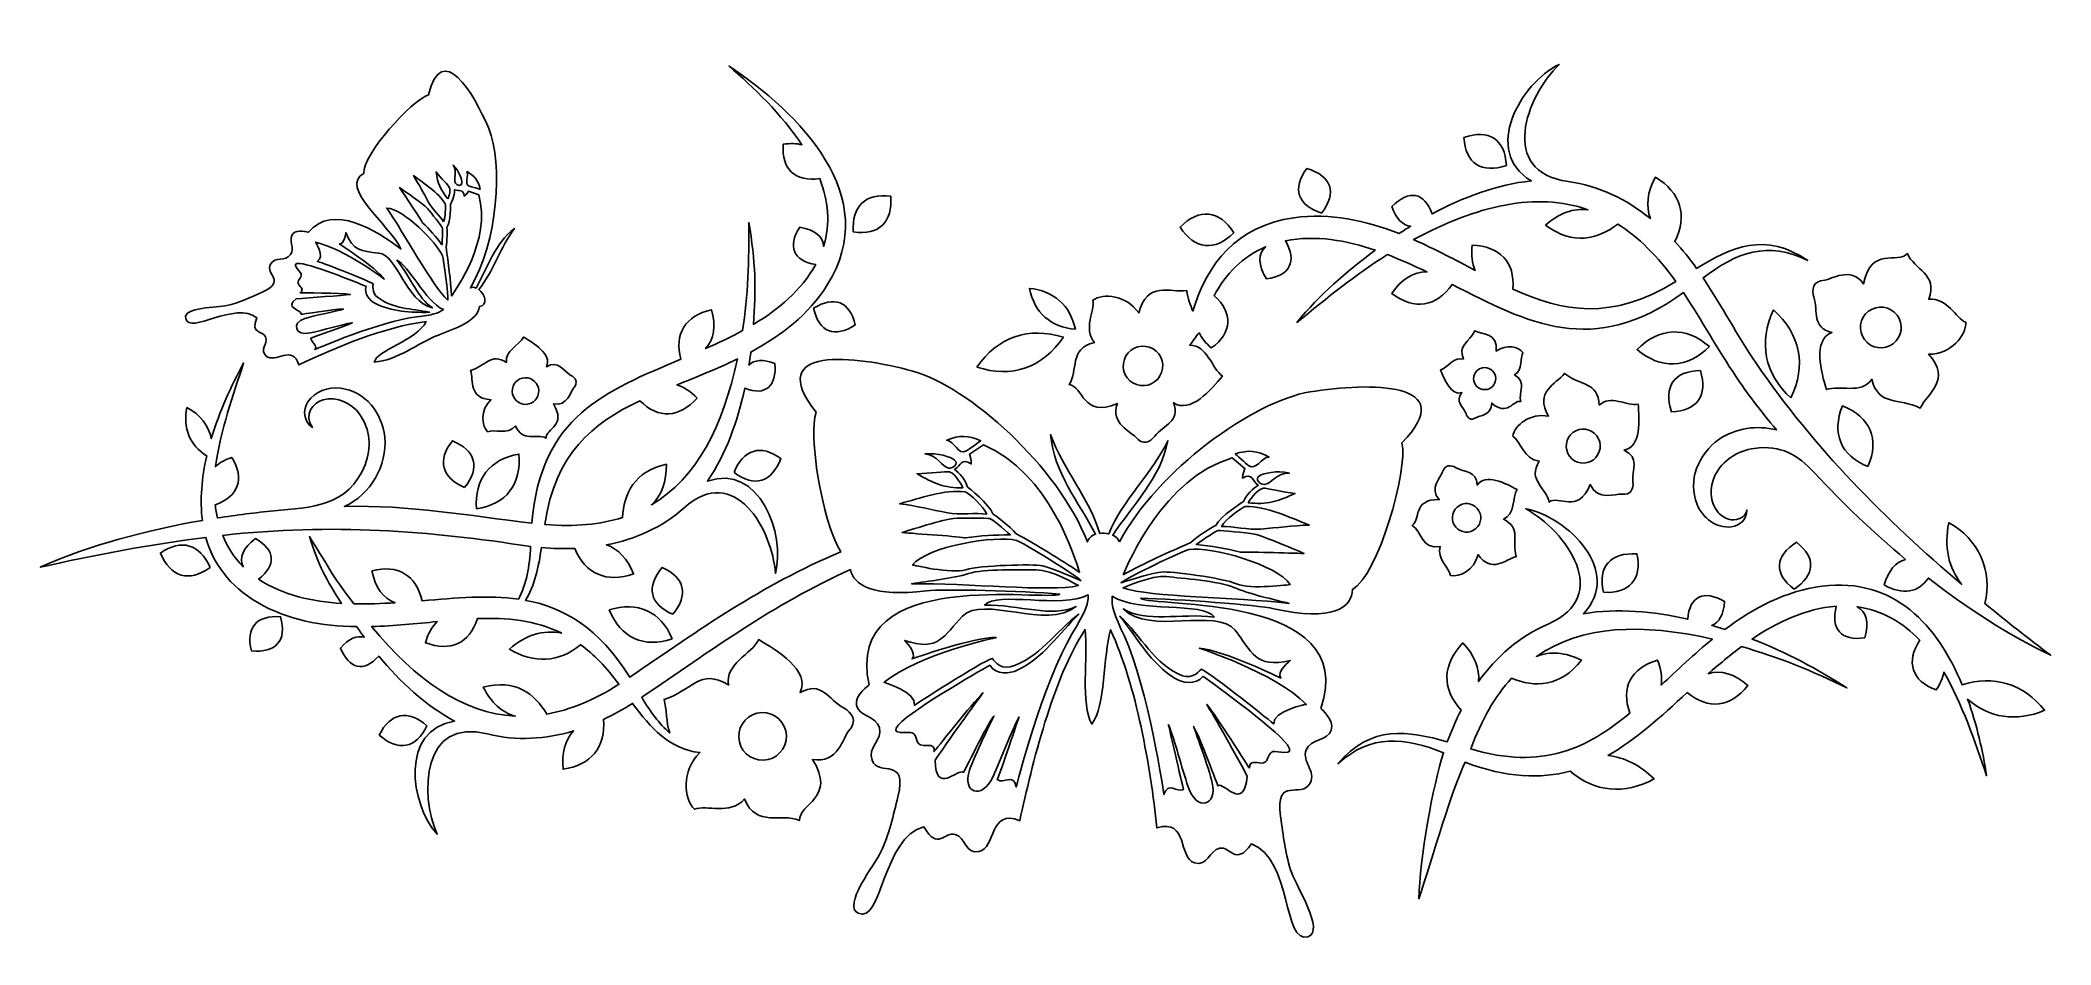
# Model space of a CAD drawing. Header units: centimetres. Extents: x -10.8 to 10.8, y -4.8 to 5.
import ezdxf

# ---------------------------------------------------------------- set-up
doc = ezdxf.new("R2010")
doc.units = ezdxf.units.CM
doc.header["$MEASUREMENT"] = 0
doc.layers.add('Camada 1', color=7, linetype='Continuous')

msp = doc.modelspace()

# ---------------------------------------------------------------- linework, layer by layer
at = {"layer": 'Camada 1'}
for points, knots in [([(-6.00096, 4.01262), (-6.16413, 4.40518), (-6.50465, 4.96448), (-6.65117, 4.37486), (-6.65117, 4.37486), (-6.83312, 4.31297), (-7.3611, 3.73634), (-7.34581, 3.5292), (-7.34581, 3.5292), (-7.62034, 3.37984), (-7.08094, 2.98773), (-6.94748, 2.7159), (-6.94748, 2.7159), (-7.20209, 2.91206), (-7.68292, 3.21191), (-7.94403, 2.89542), (-7.94403, 2.89542), (-7.94403, 2.89542), (-8.06397, 2.93371), (-8.11257, 2.87674), (-8.11257, 2.87674), (-8.16448, 2.81581), (-8.0863, 2.72214), (-8.13739, 2.65348), (-8.13739, 2.65348), (-8.19507, 2.57585), (-8.30037, 2.63755), (-8.3512, 2.55183), (-8.3512, 2.55183), (-8.4184, 2.4384), (-8.17102, 2.37191), (-8.44325, 2.24928), (-8.44325, 2.24928), (-8.56581, 2.19417), (-8.69222, 2.13432), (-8.82462, 2.10453), (-8.82462, 2.10453), (-8.91572, 2.08408), (-9.29793, 2.08932), (-9.26671, 1.96491), (-9.26671, 1.96491), (-9.22144, 1.78423), (-8.7349, 2.15927), (-8.4986, 1.97258), (-8.4986, 1.97258), (-8.57538, 1.78864), (-8.43095, 1.83807), (-8.40525, 1.76586), (-8.40525, 1.76586), (-8.37866, 1.69151), (-8.47277, 1.6242), (-8.39803, 1.55859), (-8.39803, 1.55859), (-8.30707, 1.47874), (-8.10932, 1.68921), (-8.04862, 1.46442), (-8.04862, 1.46442), (-7.64635, 1.65582), (-7.12118, 1.87616), (-6.6757, 1.9317), (-6.6757, 1.9317), (-6.77442, 1.73051), (-7.21709, 1.6164), (-7.23384, 1.49516), (-7.23384, 1.49516), (-6.99217, 1.51254), (-6.76405, 1.69918), (-6.54336, 1.78715), (-6.54336, 1.78715), (-6.36958, 1.85647), (-6.11423, 1.93696), (-6.10119, 2.09354), (-6.10119, 2.09354), (-6.00509, 2.10116), (-6.03713, 2.23745), (-6.10886, 2.27634), (-6.10886, 2.27634), (-5.94723, 2.47203), (-5.8773, 2.73224), (-5.72392, 2.93581), (-5.72392, 2.93581), (-5.93342, 2.77087), (-6.012, 2.51779), (-6.13635, 2.29327), (-6.13635, 2.29327), (-6.15847, 2.30311), (-6.18059, 2.30438), (-6.19797, 2.29531), (-6.19797, 2.29531), (-5.90288, 2.78545), (-5.84393, 3.6349), (-6.00096, 4.01262), (-6.00096, 4.01262), (-6.00096, 4.01262), (-6.00096, 4.01262), (-6.00096, 4.01262)], [0, 0, 0, 0, 0.04, 0.04, 0.04, 0.04, 0.08, 0.08, 0.08, 0.08, 0.12, 0.12, 0.12, 0.12, 0.16, 0.16, 0.16, 0.16, 0.2, 0.2, 0.2, 0.2, 0.24, 0.24, 0.24, 0.24, 0.28, 0.28, 0.28, 0.28, 0.32, 0.32, 0.32, 0.32, 0.36, 0.36, 0.36, 0.36, 0.4, 0.4, 0.4, 0.4, 0.44, 0.44, 0.44, 0.44, 0.48, 0.48, 0.48, 0.48, 0.52, 0.52, 0.52, 0.52, 0.56, 0.56, 0.56, 0.56, 0.6, 0.6, 0.6, 0.6, 0.64, 0.64, 0.64, 0.64, 0.68, 0.68, 0.68, 0.68, 0.72, 0.72, 0.72, 0.72, 0.76, 0.76, 0.76, 0.76, 0.8, 0.8, 0.8, 0.8, 0.84, 0.84, 0.84, 0.84, 0.88, 0.88, 0.88, 0.88, 0.92, 0.92, 0.92, 0.92, 1, 1, 1, 1]), ([(0.79706, -0.4436), (1.20073, 0.32591), (2.24031, 1.07434), (2.85036, 1.17425), (2.85036, 1.17425), (3.48943, 1.27903), (4.48683, 1.28836), (3.8421, 0.6246), (3.8421, 0.6246), (3.90848, 0.33925), (3.58725, -0.80759), (3.30695, -0.95446), (3.30695, -0.95446), (3.30825, -1.14689), (3.09676, -1.30866), (2.45946, -1.16226), (2.45946, -1.16226), (2.27711, -1.12046), (1.4388, -1.05997), (1.02616, -1.05037), (1.02616, -1.05037), (1.13255, -1.1498), (3.39138, -0.98081), (2.96849, -2.23824), (2.96849, -2.23824), (2.96849, -2.23824), (3.11441, -2.36259), (3.07985, -2.47131), (3.07985, -2.47131), (3.04278, -2.58762), (2.85866, -2.56172), (2.81095, -2.68311), (2.81095, -2.68311), (2.75687, -2.82008), (2.92144, -2.90668), (2.85135, -3.04141), (2.85135, -3.04141), (2.75877, -3.21953), (2.47376, -2.95304), (2.53425, -3.40386), (2.53425, -3.40386), (2.56148, -3.60685), (2.58576, -3.81846), (2.65382, -4.01365), (2.65382, -4.01365), (2.70073, -4.14806), (3.0149, -4.63823), (2.82887, -4.69794), (2.82887, -4.69794), (2.55868, -4.78475), (2.65239, -3.85363), (2.22086, -3.69813), (2.22086, -3.69813), (2.04467, -3.94544), (1.9925, -3.7189), (1.8783, -3.74366), (1.8783, -3.74366), (1.76067, -3.76911), (1.74942, -3.9449), (1.6044, -3.90106), (1.6044, -3.90106), (1.42792, -3.84759), (1.54098, -3.42246), (1.20136, -3.52488), (1.20136, -3.52488), (1.12556, -2.85062), (0.98718, -2.00961), (0.70064, -1.38882), (0.70064, -1.38882), (0.61957, -1.68089), (0.64823, -2.20911), (0.50001, -2.40577), (0.50001, -2.40577), (0.37417, -2.19715), (0.46165, -1.67163), (0.42595, -1.38826), (0.42595, -1.38826), (0.07778, -1.92097), (-0.14216, -2.83196), (-0.27744, -3.44772), (-0.27744, -3.44772), (-0.60452, -3.31056), (-0.53639, -3.74519), (-0.71744, -3.77998), (-0.71744, -3.77998), (-0.86616, -3.80858), (-0.85912, -3.63255), (-0.97342, -3.59498), (-0.97342, -3.59498), (-1.08441, -3.55839), (-1.15985, -3.77834), (-1.30947, -3.51407), (-1.30947, -3.51407), (-1.75484, -3.62385), (-1.75855, -4.5596), (-2.01826, -4.44522), (-2.01826, -4.44522), (-2.19701, -4.36643), (-1.8335, -3.91156), (-1.77289, -3.78286), (-1.77289, -3.78286), (-1.68492, -3.59567), (-1.63877, -3.38778), (-1.59054, -3.18871), (-1.59054, -3.18871), (-1.48352, -2.74667), (-1.79475, -2.98207), (-1.86841, -2.79527), (-1.86841, -2.79527), (-1.92389, -2.65396), (-1.75128, -2.58493), (-1.79078, -2.44308), (-1.79078, -2.44308), (-1.82568, -2.31746), (-2.01147, -2.32404), (-2.03615, -2.20448), (-2.03615, -2.20448), (-2.0593, -2.09285), (-1.90113, -1.98429), (-1.90113, -1.98429), (-1.90113, -1.98429), (-2.19101, -0.68968), (0.038, -1.09267), (0.1541, -1.00488), (0.1541, -1.00488), (-0.25725, -0.97149), (-1.09762, -0.94815), (-1.28314, -0.9708), (-1.28314, -0.9708), (-1.85345, -1.04049), (-2.07184, -0.90495), (-2.10216, -0.74127), (-2.10216, -0.74127), (-2.94033, -1.11732), (-3.60206, -1.61178), (-4.35125, -2.11753), (-4.35125, -2.11753), (-4.26219, -2.27014), (-4.16546, -2.40164), (-4.05023, -2.50062), (-4.05023, -2.50062), (-4.09153, -2.38547), (-4.07894, -2.24535), (-4.11111, -2.14063), (-4.11111, -2.14063), (-3.8156, -2.05464), (-3.72495, -1.79315), (-3.41639, -1.98439), (-3.41639, -1.98439), (-3.45986, -1.75799), (-3.16398, -1.65033), (-3.09058, -1.49623), (-3.09058, -1.49623), (-2.89585, -1.60902), (-2.52887, -1.83037), (-2.64547, -2.06723), (-2.64547, -2.06723), (-2.41327, -1.93319), (-2.34101, -2.14134), (-2.17157, -2.23535), (-2.17157, -2.23535), (-2.09267, -2.27906), (-2.01517, -2.36756), (-2.12516, -2.4857), (-2.12516, -2.4857), (-2.17273, -2.53687), (-2.24049, -2.84381), (-2.51158, -2.78608), (-2.51158, -2.78608), (-2.24689, -3.20126), (-2.65877, -3.26278), (-2.6525, -3.4464), (-2.6525, -3.4464), (-2.85006, -3.35472), (-3.10949, -3.5313), (-3.2444, -3.21291), (-3.2444, -3.21291), (-3.399, -3.39232), (-3.65091, -3.27257), (-3.78375, -3.32409), (-3.78375, -3.32409), (-3.90048, -3.20646), (-3.9262, -2.91356), (-3.72493, -2.71232), (-3.72493, -2.71232), (-4.05214, -2.67843), (-4.25553, -2.44795), (-4.45007, -2.18257), (-4.45007, -2.18257), (-4.55077, -2.24676), (-4.65568, -2.30513), (-4.76387, -2.35571), (-4.76387, -2.35571), (-4.73601, -2.65292), (-4.89762, -2.84659), (-5.19914, -2.89289), (-5.19914, -2.89289), (-5.21869, -2.72014), (-5.17818, -2.57896), (-5.08526, -2.47916), (-5.08526, -2.47916), (-5.38625, -2.56922), (-5.70243, -2.592), (-6.01405, -2.51199), (-6.01405, -2.51199), (-6.71938, -2.33107), (-6.74774, -3.15908), (-6.55684, -3.59398), (-6.55684, -3.59398), (-6.8501, -3.26841), (-6.95739, -2.46286), (-6.36798, -2.37399), (-6.36798, -2.37399), (-6.68101, -2.20738), (-6.95491, -1.95171), (-7.18597, -1.67242), (-7.18597, -1.67242), (-7.34657, -1.85292), (-7.50236, -1.81252), (-7.59872, -1.58691), (-7.59872, -1.58691), (-7.50921, -1.48428), (-7.42092, -1.44729), (-7.34297, -1.47086), (-7.34297, -1.47086), (-7.3711, -1.43255), (-7.39848, -1.39413), (-7.42499, -1.35577), (-7.42499, -1.35577), (-7.79742, -1.35032), (-8.16056, -1.28798), (-8.49052, -1.09613), (-8.49052, -1.09613), (-8.79939, -0.91579), (-8.97164, -0.67026), (-9.04887, -0.39382), (-9.04887, -0.39382), (-9.66004, -0.47104), (-10.25816, -0.58645), (-10.8344, -0.71602), (-10.8344, -0.71602), (-10.29875, -0.47787), (-9.68907, -0.31523), (-9.08593, -0.21119), (-9.08593, -0.21119), (-9.11546, 0.01148), (-9.09374, 0.24831), (-9.03989, 0.48334), (-9.03989, 0.48334), (-9.22211, 0.5997), (-9.30021, 0.78497), (-9.2533, 1.00592), (-9.2533, 1.00592), (-9.10831, 0.92832), (-9.0188, 0.81182), (-8.99038, 0.67067), (-8.99038, 0.67067), (-8.90357, 0.96171), (-8.77493, 1.24352), (-8.64169, 1.48559), (-8.64169, 1.48559), (-8.75398, 1.14634), (-8.88971, 0.75981), (-8.94591, 0.36992), (-8.94591, 0.36992), (-8.90276, 0.40969), (-8.84389, 0.44279), (-8.77009, 0.46787), (-8.77009, 0.46787), (-8.62663, 0.23758), (-8.69619, 0.04853), (-8.94808, -0.04174), (-8.94808, -0.04174), (-8.94271, -0.09013), (-8.93504, -0.13789), (-8.92482, -0.18464), (-8.92482, -0.18464), (-8.71882, -0.15255), (-8.51448, -0.12709), (-8.31488, -0.10765), (-8.31488, -0.10765), (-7.91292, -0.06865), (-7.5102, -0.06558), (-7.33343, 0.38977), (-7.33343, 0.38977), (-7.26406, 0.56969), (-7.27551, 0.77331), (-7.39053, 0.93214), (-7.39053, 0.93214), (-7.48004, 1.05432), (-7.63347, 1.12912), (-7.78399, 1.08991), (-7.78399, 1.08991), (-7.89728, 1.05948), (-7.99854, 0.92529), (-7.90149, 0.79154), (-7.90149, 0.79154), (-7.99547, 0.85239), (-8.00761, 0.97847), (-7.94933, 1.0671), (-7.94933, 1.0671), (-7.87414, 1.18127), (-7.73158, 1.23141), (-7.5959, 1.21376), (-7.5959, 1.21376), (-7.32616, 1.17865), (-7.15296, 0.94767), (-7.1188, 0.68758), (-7.1188, 0.68758), (-7.09565, 0.37828), (-7.27289, 0.06928), (-7.55515, -0.06064), (-7.55515, -0.06064), (-6.85691, -0.04267), (-6.22205, -0.16018), (-5.5345, -0.24042), (-5.5345, -0.24042), (-5.44581, 0.91163), (-4.73673, 1.18545), (-3.93078, 1.5252), (-3.93078, 1.5252), (-4.00227, 1.79833), (-3.88281, 1.99555), (-3.6014, 2.0595), (-3.6014, 2.0595), (-3.54936, 1.8858), (-3.57161, 1.7406), (-3.66368, 1.64021), (-3.66368, 1.64021), (-3.53094, 1.69929), (-3.39719, 1.76284), (-3.26461, 1.83471), (-3.26461, 1.83471), (-3.20503, 2.20873), (-3.19479, 2.59605), (-3.19555, 2.99819), (-3.19555, 2.99819), (-3.12869, 2.58504), (-3.11501, 2.26627), (-3.14864, 1.9007), (-3.14864, 1.9007), (-2.88295, 2.05958), (-2.62873, 2.27075), (-2.47681, 2.54541), (-2.47681, 2.54541), (-2.71478, 2.5896), (-2.78523, 2.73964), (-2.64866, 2.94877), (-2.64866, 2.94877), (-2.48462, 2.9225), (-2.39408, 2.84897), (-2.39217, 2.74131), (-2.39217, 2.74131), (-2.31364, 2.98949), (-2.34153, 3.23666), (-2.43307, 3.47309), (-2.43307, 3.47309), (-2.69816, 3.43671), (-2.84722, 3.57218), (-2.82653, 3.84263), (-2.82653, 3.84263), (-2.74956, 3.85454), (-2.68204, 3.85247), (-2.62539, 3.83713), (-2.62539, 3.83713), (-2.84224, 4.16466), (-3.14913, 4.45787), (-3.41089, 4.68581), (-3.41089, 4.68581), (-2.65762, 4.18469), (-1.74962, 3.2831), (-2.3515, 2.32668), (-2.3515, 2.32668), (-2.55534, 2.00402), (-2.84852, 1.78082), (-3.17626, 1.60392), (-3.17626, 1.60392), (-3.182, 1.55756), (-3.1884, 1.51089), (-3.19581, 1.4639), (-3.19581, 1.4639), (-3.1375, 1.52079), (-3.04211, 1.52886), (-2.9154, 1.47919), (-2.9154, 1.47919), (-2.89648, 1.23464), (-3.01602, 1.12679), (-3.24171, 1.21257), (-3.24171, 1.21257), (-3.31754, 0.85813), (-3.44221, 0.50476), (-3.64282, 0.21231), (-3.64282, 0.21231), (-3.07905, 0.40604), (-2.80171, -0.358), (-2.91117, -0.78213), (-2.91117, -0.78213), (-2.94313, -0.30839), (-3.35104, 0.41281), (-3.89283, -0.07368), (-3.89283, -0.07368), (-4.1322, -0.28868), (-4.42306, -0.41478), (-4.73153, -0.47397), (-4.73153, -0.47397), (-4.60302, -0.5195), (-4.50187, -0.62603), (-4.43935, -0.78827), (-4.43935, -0.78827), (-4.72809, -0.88659), (-4.96098, -0.78949), (-5.07372, -0.5131), (-5.07372, -0.5131), (-5.19289, -0.51821), (-5.31296, -0.51501), (-5.43202, -0.50466), (-5.43202, -0.50466), (-5.46388, -0.71283), (-5.50555, -0.91), (-5.60344, -1.07259), (-5.60344, -1.07259), (-5.18961, -1.14887), (-4.81406, -1.36675), (-4.48121, -1.90074), (-4.48121, -1.90074), (-3.72434, -1.38644), (-3.06696, -0.91107), (-2.2072, -0.55102), (-2.2072, -0.55102), (-2.41651, -0.19592), (-2.55499, 0.71443), (-2.47226, 0.95393), (-2.47226, 0.95393), (-3.04461, 1.68111), (-2.0535, 1.56808), (-1.42885, 1.39745), (-1.42885, 1.39745), (-0.82825, 1.23346), (0.13703, 0.37007), (0.45173, -0.44225), (0.45173, -0.44225), (0.4594, -0.40605), (0.49306, -0.37626), (0.53944, -0.36049), (0.53944, -0.36049), (0.35555, -0.00968), (0.09126, 0.30372), (0.05404, 0.71356), (0.05404, 0.71356), (0.18959, 0.34055), (0.47322, 0.02985), (0.58405, -0.3503), (0.58405, -0.3503), (0.61641, -0.34607), (0.64964, -0.348), (0.68123, -0.3558), (0.68123, -0.3558), (0.83109, 0.01094), (1.14552, 0.29058), (1.3193, 0.64758), (1.3193, 0.64758), (1.23963, 0.2434), (0.94362, -0.04087), (0.72407, -0.37101), (0.72407, -0.37101), (0.76073, -0.38849), (0.78721, -0.41426), (0.79706, -0.4436), (0.79706, -0.4436), (0.79706, -0.4436), (0.79706, -0.4436), (0.79706, -0.4436)], [0, 0, 0, 0, 0.00840336, 0.00840336, 0.00840336, 0.00840336, 0.01680672, 0.01680672, 0.01680672, 0.01680672, 0.02521008, 0.02521008, 0.02521008, 0.02521008, 0.03361345, 0.03361345, 0.03361345, 0.03361345, 0.04201681, 0.04201681, 0.04201681, 0.04201681, 0.05042017, 0.05042017, 0.05042017, 0.05042017, 0.05882353, 0.05882353, 0.05882353, 0.05882353, 0.06722689, 0.06722689, 0.06722689, 0.06722689, 0.07563025, 0.07563025, 0.07563025, 0.07563025, 0.08403361, 0.08403361, 0.08403361, 0.08403361, 0.09243697, 0.09243697, 0.09243697, 0.09243697, 0.10084034, 0.10084034, 0.10084034, 0.10084034, 0.1092437, 0.1092437, 0.1092437, 0.1092437, 0.11764706, 0.11764706, 0.11764706, 0.11764706, 0.12605042, 0.12605042, 0.12605042, 0.12605042, 0.13445378, 0.13445378, 0.13445378, 0.13445378, 0.14285714, 0.14285714, 0.14285714, 0.14285714, 0.1512605, 0.1512605, 0.1512605, 0.1512605, 0.15966387, 0.15966387, 0.15966387, 0.15966387, 0.16806723, 0.16806723, 0.16806723, 0.16806723, 0.17647059, 0.17647059, 0.17647059, 0.17647059, 0.18487395, 0.18487395, 0.18487395, 0.18487395, 0.19327731, 0.19327731, 0.19327731, 0.19327731, 0.20168067, 0.20168067, 0.20168067, 0.20168067, 0.21008403, 0.21008403, 0.21008403, 0.21008403, 0.21848739, 0.21848739, 0.21848739, 0.21848739, 0.22689076, 0.22689076, 0.22689076, 0.22689076, 0.23529412, 0.23529412, 0.23529412, 0.23529412, 0.24369748, 0.24369748, 0.24369748, 0.24369748, 0.25210084, 0.25210084, 0.25210084, 0.25210084, 0.2605042, 0.2605042, 0.2605042, 0.2605042, 0.26890756, 0.26890756, 0.26890756, 0.26890756, 0.27731092, 0.27731092, 0.27731092, 0.27731092, 0.28571429, 0.28571429, 0.28571429, 0.28571429, 0.29411765, 0.29411765, 0.29411765, 0.29411765, 0.30252101, 0.30252101, 0.30252101, 0.30252101, 0.31092437, 0.31092437, 0.31092437, 0.31092437, 0.31932773, 0.31932773, 0.31932773, 0.31932773, 0.32773109, 0.32773109, 0.32773109, 0.32773109, 0.33613445, 0.33613445, 0.33613445, 0.33613445, 0.34453782, 0.34453782, 0.34453782, 0.34453782, 0.35294118, 0.35294118, 0.35294118, 0.35294118, 0.36134454, 0.36134454, 0.36134454, 0.36134454, 0.3697479, 0.3697479, 0.3697479, 0.3697479, 0.37815126, 0.37815126, 0.37815126, 0.37815126, 0.38655462, 0.38655462, 0.38655462, 0.38655462, 0.39495798, 0.39495798, 0.39495798, 0.39495798, 0.40336134, 0.40336134, 0.40336134, 0.40336134, 0.41176471, 0.41176471, 0.41176471, 0.41176471, 0.42016807, 0.42016807, 0.42016807, 0.42016807, 0.42857143, 0.42857143, 0.42857143, 0.42857143, 0.43697479, 0.43697479, 0.43697479, 0.43697479, 0.44537815, 0.44537815, 0.44537815, 0.44537815, 0.45378151, 0.45378151, 0.45378151, 0.45378151, 0.46218487, 0.46218487, 0.46218487, 0.46218487, 0.47058824, 0.47058824, 0.47058824, 0.47058824, 0.4789916, 0.4789916, 0.4789916, 0.4789916, 0.48739496, 0.48739496, 0.48739496, 0.48739496, 0.49579832, 0.49579832, 0.49579832, 0.49579832, 0.50420168, 0.50420168, 0.50420168, 0.50420168, 0.51260504, 0.51260504, 0.51260504, 0.51260504, 0.5210084, 0.5210084, 0.5210084, 0.5210084, 0.52941176, 0.52941176, 0.52941176, 0.52941176, 0.53781513, 0.53781513, 0.53781513, 0.53781513, 0.54621849, 0.54621849, 0.54621849, 0.54621849, 0.55462185, 0.55462185, 0.55462185, 0.55462185, 0.56302521, 0.56302521, 0.56302521, 0.56302521, 0.57142857, 0.57142857, 0.57142857, 0.57142857, 0.57983193, 0.57983193, 0.57983193, 0.57983193, 0.58823529, 0.58823529, 0.58823529, 0.58823529, 0.59663866, 0.59663866, 0.59663866, 0.59663866, 0.60504202, 0.60504202, 0.60504202, 0.60504202, 0.61344538, 0.61344538, 0.61344538, 0.61344538, 0.62184874, 0.62184874, 0.62184874, 0.62184874, 0.6302521, 0.6302521, 0.6302521, 0.6302521, 0.63865546, 0.63865546, 0.63865546, 0.63865546, 0.64705882, 0.64705882, 0.64705882, 0.64705882, 0.65546218, 0.65546218, 0.65546218, 0.65546218, 0.66386555, 0.66386555, 0.66386555, 0.66386555, 0.67226891, 0.67226891, 0.67226891, 0.67226891, 0.68067227, 0.68067227, 0.68067227, 0.68067227, 0.68907563, 0.68907563, 0.68907563, 0.68907563, 0.69747899, 0.69747899, 0.69747899, 0.69747899, 0.70588235, 0.70588235, 0.70588235, 0.70588235, 0.71428571, 0.71428571, 0.71428571, 0.71428571, 0.72268908, 0.72268908, 0.72268908, 0.72268908, 0.73109244, 0.73109244, 0.73109244, 0.73109244, 0.7394958, 0.7394958, 0.7394958, 0.7394958, 0.74789916, 0.74789916, 0.74789916, 0.74789916, 0.75630252, 0.75630252, 0.75630252, 0.75630252, 0.76470588, 0.76470588, 0.76470588, 0.76470588, 0.77310924, 0.77310924, 0.77310924, 0.77310924, 0.78151261, 0.78151261, 0.78151261, 0.78151261, 0.78991597, 0.78991597, 0.78991597, 0.78991597, 0.79831933, 0.79831933, 0.79831933, 0.79831933, 0.80672269, 0.80672269, 0.80672269, 0.80672269, 0.81512605, 0.81512605, 0.81512605, 0.81512605, 0.82352941, 0.82352941, 0.82352941, 0.82352941, 0.83193277, 0.83193277, 0.83193277, 0.83193277, 0.84033613, 0.84033613, 0.84033613, 0.84033613, 0.8487395, 0.8487395, 0.8487395, 0.8487395, 0.85714286, 0.85714286, 0.85714286, 0.85714286, 0.86554622, 0.86554622, 0.86554622, 0.86554622, 0.87394958, 0.87394958, 0.87394958, 0.87394958, 0.88235294, 0.88235294, 0.88235294, 0.88235294, 0.8907563, 0.8907563, 0.8907563, 0.8907563, 0.89915966, 0.89915966, 0.89915966, 0.89915966, 0.90756303, 0.90756303, 0.90756303, 0.90756303, 0.91596639, 0.91596639, 0.91596639, 0.91596639, 0.92436975, 0.92436975, 0.92436975, 0.92436975, 0.93277311, 0.93277311, 0.93277311, 0.93277311, 0.94117647, 0.94117647, 0.94117647, 0.94117647, 0.94957983, 0.94957983, 0.94957983, 0.94957983, 0.95798319, 0.95798319, 0.95798319, 0.95798319, 0.96638655, 0.96638655, 0.96638655, 0.96638655, 0.97478992, 0.97478992, 0.97478992, 0.97478992, 0.98319328, 0.98319328, 0.98319328, 0.98319328, 1, 1, 1, 1]), ([(9.03719, -0.90686), (9.23973, -1.01772), (9.4107, -0.9901), (9.51492, -0.83188), (9.51492, -0.83188), (9.92473, -1.152), (10.36487, -1.43796), (10.8344, -1.66487), (10.8344, -1.66487), (10.59733, -1.48572), (10.3595, -1.30025), (10.1237, -1.1076), (10.1237, -1.1076), (10.21654, -0.76197), (10.053, -0.40706), (9.73487, -0.2354), (9.73487, -0.2354), (9.68246, -0.49273), (9.73103, -0.72162), (9.87311, -0.89929), (9.87311, -0.89929), (9.05999, -0.21156), (8.28281, 0.56838), (7.65741, 1.48334), (7.65741, 1.48334), (7.45638, 1.78282), (7.28697, 2.10262), (7.0866, 2.4024), (7.0866, 2.4024), (7.4404, 2.67386), (7.78886, 2.80933), (8.21515, 2.58928), (8.21515, 2.58928), (7.75827, 2.90366), (7.39169, 2.73462), (7.01664, 2.50432), (7.01664, 2.50432), (6.94451, 2.60637), (6.86614, 2.70432), (6.78148, 2.79605), (6.78148, 2.79605), (6.92597, 3.0727), (6.84604, 3.32408), (6.57256, 3.48815), (6.57256, 3.48815), (6.48535, 3.32863), (6.46871, 3.17602), (6.51909, 3.04259), (6.51909, 3.04259), (6.26348, 3.24891), (5.96643, 3.39591), (5.63311, 3.44174), (5.63311, 3.44174), (4.87889, 3.54552), (5.17898, 4.35811), (5.53564, 4.70363), (5.53564, 4.70363), (5.123, 4.50448), (4.70064, 3.76716), (5.23603, 3.44802), (5.23603, 3.44802), (4.86702, 3.41061), (4.50094, 3.27144), (4.1668, 3.09253), (4.1668, 3.09253), (4.08279, 3.33068), (3.91595, 3.3532), (3.7336, 3.17296), (3.7336, 3.17296), (3.77961, 3.03826), (3.85047, 2.96748), (3.93511, 2.95949), (3.93511, 2.95949), (3.89278, 2.93353), (3.8511, 2.90718), (3.81017, 2.88046), (3.81017, 2.88046), (3.44766, 3.02251), (3.07148, 3.10578), (2.67625, 3.05067), (2.67625, 3.05067), (2.0603, 2.96341), (1.73936, 2.55243), (1.58924, 2.04568), (1.58924, 2.04568), (1.56175, 2.10923), (1.53156, 2.17911), (1.52145, 2.26568), (1.52145, 2.26568), (1.34844, 2.24293), (1.09092, 2.37334), (1.00498, 2.02451), (1.00498, 2.02451), (0.8689, 2.22078), (0.62327, 2.24099), (0.51039, 2.16127), (0.51039, 2.16127), (0.53415, 2.04567), (0.4017, 1.85655), (0.52701, 1.70566), (0.52701, 1.70566), (0.24838, 1.6393), (0.35694, 1.40319), (0.25491, 1.2546), (0.25491, 1.2546), (0.40554, 1.23441), (0.39927, 0.88979), (0.77445, 1.04881), (0.77445, 1.04881), (0.69007, 0.83534), (0.93135, 0.7379), (0.96651, 0.69207), (0.96651, 0.69207), (1.04784, 0.58608), (1.13068, 0.63714), (1.17738, 0.69546), (1.17738, 0.69546), (1.27737, 0.82085), (1.45728, 0.85119), (1.37979, 1.05926), (1.37979, 1.05926), (1.55701, 0.93133), (1.7882, 1.20055), (1.907, 1.34403), (1.907, 1.34403), (1.7914, 1.42515), (1.74423, 1.68148), (1.55344, 1.67698), (1.55344, 1.67698), (1.5922, 1.72109), (1.61559, 1.76911), (1.65573, 1.81189), (1.65573, 1.81189), (1.68182, 1.75622), (1.72579, 1.70084), (1.7872, 1.64745), (1.7872, 1.64745), (2.0171, 1.81361), (2.02453, 2.02416), (1.81646, 2.21117), (1.81646, 2.21117), (1.94317, 2.44395), (2.12182, 2.63313), (2.3728, 2.73811), (2.3728, 2.73811), (2.28816, 2.66381), (2.29059, 2.54195), (2.38047, 2.3933), (2.38047, 2.3933), (2.63968, 2.42539), (2.71178, 2.58306), (2.58634, 2.80285), (2.58634, 2.80285), (2.90818, 2.86704), (3.24833, 2.80687), (3.55469, 2.7021), (3.55469, 2.7021), (3.23809, 2.4663), (2.95207, 2.21916), (2.71051, 1.9233), (2.71051, 1.9233), (3.04068, 2.19278), (3.3377, 2.43471), (3.68563, 2.65413), (3.68563, 2.65413), (3.83269, 2.59685), (3.97373, 2.5329), (4.11042, 2.46694), (4.11042, 2.46694), (3.9681, 2.47258), (3.83729, 2.39241), (3.73373, 2.23339), (3.73373, 2.23339), (3.97487, 2.05212), (4.21297, 2.08993), (4.38265, 2.33142), (4.38265, 2.33142), (5.1982, 1.91756), (5.89575, 1.53659), (6.87508, 2.24395), (6.87508, 2.24395), (7.07161, 1.94812), (7.24589, 1.6303), (7.44266, 1.33736), (7.44266, 1.33736), (7.55712, 1.16692), (7.70391, 0.97229), (7.87692, 0.76438), (7.87692, 0.76438), (7.66441, 0.81783), (7.44613, 0.78618), (7.25623, 0.66259), (7.25623, 0.66259), (7.03525, 0.50045), (6.91931, 0.22515), (7.0216, -0.03991), (7.0216, -0.03991), (7.08846, -0.18543), (7.22414, -0.29732), (7.39178, -0.28121), (7.39178, -0.28121), (7.48102, -0.26549), (7.55799, -0.20699), (7.55812, -0.09777), (7.55812, -0.09777), (7.5474, -0.17839), (7.46377, -0.21292), (7.39048, -0.20461), (7.39048, -0.20461), (7.33563, -0.19532), (7.28742, -0.16733), (7.25086, -0.12558), (7.25086, -0.12558), (7.15508, -0.01509), (7.15191, 0.14422), (7.21456, 0.27235), (7.21456, 0.27235), (7.2969, 0.43883), (7.46004, 0.53894), (7.64062, 0.56556), (7.64062, 0.56556), (7.92462, 0.60654), (8.10697, 0.49338), (8.28689, 0.30177), (8.28689, 0.30177), (8.58992, -0.02084), (8.91713, -0.33783), (9.26815, -0.63192), (9.26815, -0.63192), (9.16276, -0.66111), (9.0818, -0.75298), (9.03719, -0.90686), (9.03719, -0.90686), (9.03719, -0.90686), (9.03719, -0.90686), (9.03719, -0.90686)], [0, 0, 0, 0, 0.01666667, 0.01666667, 0.01666667, 0.01666667, 0.03333333, 0.03333333, 0.03333333, 0.03333333, 0.05, 0.05, 0.05, 0.05, 0.06666667, 0.06666667, 0.06666667, 0.06666667, 0.08333333, 0.08333333, 0.08333333, 0.08333333, 0.1, 0.1, 0.1, 0.1, 0.11666667, 0.11666667, 0.11666667, 0.11666667, 0.13333333, 0.13333333, 0.13333333, 0.13333333, 0.15, 0.15, 0.15, 0.15, 0.16666667, 0.16666667, 0.16666667, 0.16666667, 0.18333333, 0.18333333, 0.18333333, 0.18333333, 0.2, 0.2, 0.2, 0.2, 0.21666667, 0.21666667, 0.21666667, 0.21666667, 0.23333333, 0.23333333, 0.23333333, 0.23333333, 0.25, 0.25, 0.25, 0.25, 0.26666667, 0.26666667, 0.26666667, 0.26666667, 0.28333333, 0.28333333, 0.28333333, 0.28333333, 0.3, 0.3, 0.3, 0.3, 0.31666667, 0.31666667, 0.31666667, 0.31666667, 0.33333333, 0.33333333, 0.33333333, 0.33333333, 0.35, 0.35, 0.35, 0.35, 0.36666667, 0.36666667, 0.36666667, 0.36666667, 0.38333333, 0.38333333, 0.38333333, 0.38333333, 0.4, 0.4, 0.4, 0.4, 0.41666667, 0.41666667, 0.41666667, 0.41666667, 0.43333333, 0.43333333, 0.43333333, 0.43333333, 0.45, 0.45, 0.45, 0.45, 0.46666667, 0.46666667, 0.46666667, 0.46666667, 0.48333333, 0.48333333, 0.48333333, 0.48333333, 0.5, 0.5, 0.5, 0.5, 0.51666667, 0.51666667, 0.51666667, 0.51666667, 0.53333333, 0.53333333, 0.53333333, 0.53333333, 0.55, 0.55, 0.55, 0.55, 0.56666667, 0.56666667, 0.56666667, 0.56666667, 0.58333333, 0.58333333, 0.58333333, 0.58333333, 0.6, 0.6, 0.6, 0.6, 0.61666667, 0.61666667, 0.61666667, 0.61666667, 0.63333333, 0.63333333, 0.63333333, 0.63333333, 0.65, 0.65, 0.65, 0.65, 0.66666667, 0.66666667, 0.66666667, 0.66666667, 0.68333333, 0.68333333, 0.68333333, 0.68333333, 0.7, 0.7, 0.7, 0.7, 0.71666667, 0.71666667, 0.71666667, 0.71666667, 0.73333333, 0.73333333, 0.73333333, 0.73333333, 0.75, 0.75, 0.75, 0.75, 0.76666667, 0.76666667, 0.76666667, 0.76666667, 0.78333333, 0.78333333, 0.78333333, 0.78333333, 0.8, 0.8, 0.8, 0.8, 0.81666667, 0.81666667, 0.81666667, 0.81666667, 0.83333333, 0.83333333, 0.83333333, 0.83333333, 0.85, 0.85, 0.85, 0.85, 0.86666667, 0.86666667, 0.86666667, 0.86666667, 0.88333333, 0.88333333, 0.88333333, 0.88333333, 0.9, 0.9, 0.9, 0.9, 0.91666667, 0.91666667, 0.91666667, 0.91666667, 0.93333333, 0.93333333, 0.93333333, 0.93333333, 0.95, 0.95, 0.95, 0.95, 0.96666667, 0.96666667, 0.96666667, 0.96666667, 1, 1, 1, 1]), ([(4.96713, 3.61381), (4.70218, 3.5248), (4.52779, 3.63421), (4.50861, 3.91546), (4.50861, 3.91546), (4.77684, 4.00854), (4.95358, 3.90144), (4.96713, 3.61381), (4.96713, 3.61381), (4.96713, 3.61381), (4.96713, 3.61381), (4.96713, 3.61381)], [0, 0, 0, 0, 0.25, 0.25, 0.25, 0.25, 0.5, 0.5, 0.5, 0.5, 1, 1, 1, 1]), ([(-6.48637, 3.00527), (-6.46706, 3.063), (-6.46375, 3.1632), (-6.46994, 3.19987), (-6.46994, 3.19987), (-6.54799, 3.3296), (-6.69238, 3.4163), (-6.81011, 3.50459), (-6.81011, 3.50459), (-6.75156, 3.40394), (-6.70425, 3.32409), (-6.65207, 3.22162), (-6.65207, 3.22162), (-6.61223, 3.14338), (-6.52566, 3.07613), (-6.48637, 3.00527), (-6.48637, 3.00527), (-6.48637, 3.00527), (-6.48637, 3.00527), (-6.48637, 3.00527)], [0, 0, 0, 0, 0.16666667, 0.16666667, 0.16666667, 0.16666667, 0.33333333, 0.33333333, 0.33333333, 0.33333333, 0.5, 0.5, 0.5, 0.5, 0.66666667, 0.66666667, 0.66666667, 0.66666667, 1, 1, 1, 1]), ([(-6.44043, 3.25551), (-6.44043, 3.25551), (-6.40437, 3.33658), (-6.42606, 3.38119), (-6.42606, 3.38119), (-6.43559, 3.4009), (-6.51319, 3.47721), (-6.56716, 3.54423), (-6.56716, 3.54423), (-6.55016, 3.41336), (-6.52394, 3.3596), (-6.44043, 3.25551), (-6.44043, 3.25551), (-6.44043, 3.25551), (-6.44043, 3.25551), (-6.44043, 3.25551)], [0, 0, 0, 0, 0.2, 0.2, 0.2, 0.2, 0.4, 0.4, 0.4, 0.4, 0.6, 0.6, 0.6, 0.6, 1, 1, 1, 1]), ([(-6.28994, 3.42712), (-6.28936, 3.46239), (-6.31986, 3.55346), (-6.38469, 3.61865), (-6.38469, 3.61865), (-6.33445, 3.54295), (-6.3845, 3.46771), (-6.36, 3.42479), (-6.36, 3.42479), (-6.34563, 3.39963), (-6.29071, 3.38397), (-6.28994, 3.42712), (-6.28994, 3.42712), (-6.28994, 3.42712), (-6.28994, 3.42712), (-6.28994, 3.42712)], [0, 0, 0, 0, 0.2, 0.2, 0.2, 0.2, 0.4, 0.4, 0.4, 0.4, 0.6, 0.6, 0.6, 0.6, 1, 1, 1, 1]), ([(-6.09137, 3.35672), (-6.09137, 3.35672), (-6.19437, 3.38619), (-6.21041, 3.39247), (-6.21041, 3.39247), (-6.27359, 3.41729), (-6.20525, 3.50346), (-6.23637, 3.54815), (-6.23637, 3.54815), (-6.15013, 3.50038), (-6.11494, 3.45115), (-6.09137, 3.35672), (-6.09137, 3.35672), (-6.09137, 3.35672), (-6.09137, 3.35672), (-6.09137, 3.35672)], [0, 0, 0, 0, 0.2, 0.2, 0.2, 0.2, 0.4, 0.4, 0.4, 0.4, 0.6, 0.6, 0.6, 0.6, 1, 1, 1, 1]), ([(2.97622, 3.10213), (2.7187, 3.18402), (2.65385, 3.36338), (2.81726, 3.58208), (2.81726, 3.58208), (3.07991, 3.50128), (3.14807, 3.32221), (2.97622, 3.10213), (2.97622, 3.10213), (2.97622, 3.10213), (2.97622, 3.10213), (2.97622, 3.10213)], [0, 0, 0, 0, 0.25, 0.25, 0.25, 0.25, 0.5, 0.5, 0.5, 0.5, 1, 1, 1, 1]), ([(-6.50438, 2.75976), (-6.50438, 2.75976), (-6.49337, 2.93007), (-6.50131, 2.94568), (-6.50131, 2.94568), (-6.50909, 2.96134), (-6.62021, 3.10512), (-6.6589, 3.14925), (-6.6589, 3.14925), (-6.69748, 3.19336), (-6.92444, 3.34988), (-6.9606, 3.37584), (-6.9606, 3.37584), (-6.90879, 3.29527), (-6.72457, 3.02331), (-6.71599, 2.99799), (-6.71599, 2.99799), (-6.63583, 2.92351), (-6.57021, 2.8467), (-6.50438, 2.75976), (-6.50438, 2.75976), (-6.50438, 2.75976), (-6.50438, 2.75976), (-6.50438, 2.75976)], [0, 0, 0, 0, 0.14285714, 0.14285714, 0.14285714, 0.14285714, 0.28571429, 0.28571429, 0.28571429, 0.28571429, 0.42857143, 0.42857143, 0.42857143, 0.42857143, 0.57142857, 0.57142857, 0.57142857, 0.57142857, 0.71428571, 0.71428571, 0.71428571, 0.71428571, 1, 1, 1, 1]), ([(-6.40196, 2.20737), (-6.34978, 2.28352), (-5.97156, 2.80811), (-6.10735, 3.29854), (-6.10735, 3.29854), (-6.10735, 3.29854), (-6.21795, 3.33608), (-6.21795, 3.33608), (-6.21795, 3.33608), (-6.21795, 3.33608), (-6.24187, 3.30129), (-6.26624, 3.28441), (-6.26624, 3.28441), (-6.27315, 3.37), (-6.3191, 3.33114), (-6.36834, 3.35347), (-6.36834, 3.35347), (-6.36834, 3.35347), (-6.36874, 3.2605), (-6.41067, 3.20406), (-6.41067, 3.20406), (-6.41067, 3.20406), (-6.41252, 3.00464), (-6.45107, 2.94763), (-6.45107, 2.94763), (-6.45107, 2.94763), (-6.44408, 2.78766), (-6.46086, 2.73385), (-6.46086, 2.73385), (-6.4361, 2.56437), (-6.41051, 2.3786), (-6.40196, 2.20737), (-6.40196, 2.20737), (-6.40196, 2.20737), (-6.40196, 2.20737), (-6.40196, 2.20737)], [0, 0, 0, 0, 0.1, 0.1, 0.1, 0.1, 0.2, 0.2, 0.2, 0.2, 0.3, 0.3, 0.3, 0.3, 0.4, 0.4, 0.4, 0.4, 0.5, 0.5, 0.5, 0.5, 0.6, 0.6, 0.6, 0.6, 0.7, 0.7, 0.7, 0.7, 0.8, 0.8, 0.8, 0.8, 1, 1, 1, 1]), ([(-2.07116, 2.89952), (-2.08958, 3.17355), (-1.94151, 3.31918), (-1.66735, 3.28346), (-1.66735, 3.28346), (-1.64587, 3.0058), (-1.79216, 2.85668), (-2.07116, 2.89952), (-2.07116, 2.89952), (-2.07116, 2.89952), (-2.07116, 2.89952), (-2.07116, 2.89952)], [0, 0, 0, 0, 0.25, 0.25, 0.25, 0.25, 0.5, 0.5, 0.5, 0.5, 1, 1, 1, 1]), ([(5.38959, 2.97114), (5.53511, 3.10042), (5.69225, 3.15667), (5.84658, 3.13793), (5.84658, 3.13793), (5.28524, 3.33409), (4.65458, 3.18402), (3.96703, 2.81524), (3.96703, 2.81524), (4.20166, 2.71218), (4.41981, 2.59474), (4.63055, 2.48406), (4.63055, 2.48406), (4.59782, 2.55843), (4.58591, 2.64927), (4.59729, 2.75452), (4.59729, 2.75452), (4.89767, 2.74518), (5.06208, 2.57384), (5.03626, 2.28179), (5.03626, 2.28179), (5.57564, 2.03758), (6.10526, 1.93603), (6.7928, 2.36413), (6.7928, 2.36413), (6.5973, 2.64001), (6.38849, 2.843), (6.1674, 2.98238), (6.1674, 2.98238), (5.95275, 2.81903), (5.68486, 2.74934), (5.38959, 2.97114), (5.38959, 2.97114), (5.38959, 2.97114), (5.38959, 2.97114), (5.38959, 2.97114)], [0, 0, 0, 0, 0.1, 0.1, 0.1, 0.1, 0.2, 0.2, 0.2, 0.2, 0.3, 0.3, 0.3, 0.3, 0.4, 0.4, 0.4, 0.4, 0.5, 0.5, 0.5, 0.5, 0.6, 0.6, 0.6, 0.6, 0.7, 0.7, 0.7, 0.7, 0.8, 0.8, 0.8, 0.8, 1, 1, 1, 1]), ([(-6.44184, 2.16389), (-6.43226, 2.20948), (-6.48391, 2.60151), (-6.50039, 2.64109), (-6.50039, 2.64109), (-6.55767, 2.77881), (-6.91994, 3.15147), (-7.10004, 3.15576), (-7.10004, 3.15576), (-6.90436, 2.873), (-6.61805, 2.32783), (-6.44184, 2.16389), (-6.44184, 2.16389), (-6.44184, 2.16389), (-6.44184, 2.16389), (-6.44184, 2.16389)], [0, 0, 0, 0, 0.2, 0.2, 0.2, 0.2, 0.4, 0.4, 0.4, 0.4, 0.6, 0.6, 0.6, 0.6, 1, 1, 1, 1]), ([(2.02972, 2.88732), (1.82332, 2.68745), (1.60723, 2.70727), (1.45044, 2.95034), (1.45044, 2.95034), (1.65764, 3.155), (1.87537, 3.13896), (2.02972, 2.88732), (2.02972, 2.88732), (2.02972, 2.88732), (2.02972, 2.88732), (2.02972, 2.88732)], [0, 0, 0, 0, 0.25, 0.25, 0.25, 0.25, 0.5, 0.5, 0.5, 0.5, 1, 1, 1, 1]), ([(-6.99093, 2.59384), (-6.8366, 2.40191), (-6.76704, 2.18683), (-6.60744, 2.07994), (-6.60744, 2.07994), (-6.89808, 2.15172), (-6.98056, 2.64824), (-7.1872, 2.67017), (-7.1872, 2.67017), (-7.37426, 2.68993), (-7.46721, 2.69663), (-7.541, 2.89057), (-7.541, 2.89057), (-7.541, 2.89057), (-7.55566, 2.76103), (-7.61172, 2.76889), (-7.61172, 2.76889), (-7.61172, 2.76889), (-7.21559, 2.51693), (-7.12735, 2.39032), (-7.12735, 2.39032), (-7.12735, 2.39032), (-7.55034, 2.71351), (-7.8663, 2.78839), (-7.8663, 2.78839), (-7.8663, 2.78839), (-7.76213, 2.62893), (-7.84667, 2.5826), (-7.84667, 2.5826), (-7.84667, 2.5826), (-7.31417, 2.38607), (-7.24665, 2.33715), (-7.24665, 2.33715), (-7.24665, 2.33715), (-7.26377, 2.24182), (-7.19934, 2.19383), (-7.19934, 2.19383), (-7.03067, 2.06818), (-6.834, 2.0726), (-6.63813, 2.03214), (-6.63813, 2.03214), (-6.83773, 2.02817), (-7.04884, 2.03833), (-7.22672, 2.12919), (-7.22672, 2.12919), (-7.27479, 2.15369), (-7.35121, 2.23053), (-7.3216, 2.31056), (-7.3216, 2.31056), (-7.3216, 2.31056), (-7.88948, 2.54839), (-8.0383, 2.55863), (-8.0383, 2.55863), (-8.14905, 2.56617), (-8.02724, 2.46862), (-8.0234, 2.4465), (-8.0234, 2.4465), (-8.0144, 2.39469), (-8.07436, 2.37935), (-8.0466, 2.32963), (-8.0466, 2.32963), (-8.03099, 2.30188), (-7.98604, 2.27311), (-8.03393, 2.24332), (-8.03393, 2.24332), (-8.03393, 2.24332), (-7.58946, 2.23845), (-7.49368, 2.22554), (-7.49368, 2.22554), (-7.57769, 2.21149), (-7.93011, 2.18929), (-8.07701, 2.17747), (-8.07701, 2.17747), (-8.20912, 2.07619), (-8.02063, 2.0638), (-8.02094, 2.01023), (-8.02094, 2.01023), (-8.02094, 2.01023), (-7.66375, 2.06508), (-7.56744, 2.06712), (-7.56744, 2.06712), (-7.65541, 2.03881), (-7.89396, 1.99449), (-7.98366, 1.96541), (-7.98366, 1.96541), (-8.13326, 1.91699), (-8.08568, 1.7724), (-7.92201, 1.80978), (-7.92201, 1.80978), (-7.78162, 1.84182), (-7.59102, 1.89857), (-7.47166, 1.91905), (-7.47166, 1.91905), (-7.55408, 1.87748), (-7.87663, 1.77091), (-7.91709, 1.75398), (-7.91709, 1.75398), (-7.92521, 1.70641), (-7.8352, 1.68876), (-7.87484, 1.63084), (-7.87484, 1.63084), (-7.87484, 1.63084), (-7.17502, 1.93556), (-6.77581, 1.98432), (-6.77581, 1.98432), (-6.60587, 2.00504), (-6.54758, 2.01686), (-6.48964, 2.0615), (-6.48964, 2.0615), (-6.68658, 2.15162), (-6.86345, 2.54143), (-6.99093, 2.59384), (-6.99093, 2.59384), (-6.99093, 2.59384), (-6.99093, 2.59384), (-6.99093, 2.59384)], [0, 0, 0, 0, 0.03333333, 0.03333333, 0.03333333, 0.03333333, 0.06666667, 0.06666667, 0.06666667, 0.06666667, 0.1, 0.1, 0.1, 0.1, 0.13333333, 0.13333333, 0.13333333, 0.13333333, 0.16666667, 0.16666667, 0.16666667, 0.16666667, 0.2, 0.2, 0.2, 0.2, 0.23333333, 0.23333333, 0.23333333, 0.23333333, 0.26666667, 0.26666667, 0.26666667, 0.26666667, 0.3, 0.3, 0.3, 0.3, 0.33333333, 0.33333333, 0.33333333, 0.33333333, 0.36666667, 0.36666667, 0.36666667, 0.36666667, 0.4, 0.4, 0.4, 0.4, 0.43333333, 0.43333333, 0.43333333, 0.43333333, 0.46666667, 0.46666667, 0.46666667, 0.46666667, 0.5, 0.5, 0.5, 0.5, 0.53333333, 0.53333333, 0.53333333, 0.53333333, 0.56666667, 0.56666667, 0.56666667, 0.56666667, 0.6, 0.6, 0.6, 0.6, 0.63333333, 0.63333333, 0.63333333, 0.63333333, 0.66666667, 0.66666667, 0.66666667, 0.66666667, 0.7, 0.7, 0.7, 0.7, 0.73333333, 0.73333333, 0.73333333, 0.73333333, 0.76666667, 0.76666667, 0.76666667, 0.76666667, 0.8, 0.8, 0.8, 0.8, 0.83333333, 0.83333333, 0.83333333, 0.83333333, 0.86666667, 0.86666667, 0.86666667, 0.86666667, 0.9, 0.9, 0.9, 0.9, 0.93333333, 0.93333333, 0.93333333, 0.93333333, 1, 1, 1, 1]), ([(8.90431, 1.31024), (8.79832, 1.14445), (8.55181, 1.25161), (8.41573, 1.19943), (8.41573, 1.19943), (8.36138, 1.38361), (8.2641, 1.73635), (8.47558, 1.81448), (8.47558, 1.81448), (8.25309, 1.86795), (8.33059, 2.03935), (8.28085, 2.19701), (8.28085, 2.19701), (8.25783, 2.27054), (8.2618, 2.37084), (8.39938, 2.37936), (8.39938, 2.37936), (8.45883, 2.38306), (8.68119, 2.53345), (8.81507, 2.33832), (8.81507, 2.33832), (8.89511, 2.75096), (9.18628, 2.54713), (9.29037, 2.66445), (9.29037, 2.66445), (9.35879, 2.49162), (9.62322, 2.44855), (9.51963, 2.17195), (9.51963, 2.17195), (9.72079, 2.1923), (9.80644, 1.97005), (9.9191, 1.92396), (9.9191, 1.92396), (9.92217, 1.78138), (9.7635, 1.58275), (9.51733, 1.57953), (9.51733, 1.57953), (9.76628, 1.30505), (9.50646, 1.15993), (9.42642, 0.99874), (9.42642, 0.99874), (9.19282, 1.11921), (8.98311, 1.01039), (8.90431, 1.31024), (8.90431, 1.31024), (8.90431, 1.31024), (8.90431, 1.31024), (8.90431, 1.31024)], [0, 0, 0, 0, 0.07692308, 0.07692308, 0.07692308, 0.07692308, 0.15384615, 0.15384615, 0.15384615, 0.15384615, 0.23076923, 0.23076923, 0.23076923, 0.23076923, 0.30769231, 0.30769231, 0.30769231, 0.30769231, 0.38461538, 0.38461538, 0.38461538, 0.38461538, 0.46153846, 0.46153846, 0.46153846, 0.46153846, 0.53846154, 0.53846154, 0.53846154, 0.53846154, 0.61538462, 0.61538462, 0.61538462, 0.61538462, 0.69230769, 0.69230769, 0.69230769, 0.69230769, 0.76923077, 0.76923077, 0.76923077, 0.76923077, 0.84615385, 0.84615385, 0.84615385, 0.84615385, 1, 1, 1, 1]), ([(-2.49915, 2.07587), (-2.28023, 2.21319), (-2.10915, 2.14972), (-2.05058, 1.89527), (-2.05058, 1.89527), (-2.27179, 1.7535), (-2.44467, 1.81435), (-2.49915, 2.07587), (-2.49915, 2.07587), (-2.49915, 2.07587), (-2.49915, 2.07587), (-2.49915, 2.07587)], [0, 0, 0, 0, 0.25, 0.25, 0.25, 0.25, 0.5, 0.5, 0.5, 0.5, 1, 1, 1, 1]), ([(0.32165, 1.84933), (0.26757, 2.10674), (0.08882, 2.26451), (-0.17257, 2.2896), (-0.17257, 2.2896), (-0.12041, 2.02975), (0.05633, 1.86918), (0.32165, 1.84933), (0.32165, 1.84933), (0.32165, 1.84933), (0.32165, 1.84933), (0.32165, 1.84933)], [0, 0, 0, 0, 0.25, 0.25, 0.25, 0.25, 0.5, 0.5, 0.5, 0.5, 1, 1, 1, 1]), ([(8.03238, 1.10884), (7.74904, 1.36816), (7.68345, 1.71021), (7.84635, 2.05756), (7.84635, 2.05756), (8.13432, 1.79864), (8.20476, 1.45709), (8.03238, 1.10884), (8.03238, 1.10884), (8.03238, 1.10884), (8.03238, 1.10884), (8.03238, 1.10884)], [0, 0, 0, 0, 0.25, 0.25, 0.25, 0.25, 0.5, 0.5, 0.5, 0.5, 1, 1, 1, 1]), ([(9.14818, 2.03322), (9.23885, 1.95273), (9.24713, 1.81407), (9.16683, 1.72345), (9.16683, 1.72345), (9.08642, 1.63286), (8.94768, 1.62447), (8.85714, 1.7049), (8.85714, 1.7049), (8.76649, 1.7852), (8.75805, 1.92387), (8.83849, 2.01454), (8.83849, 2.01454), (8.91892, 2.10521), (9.05764, 2.11352), (9.14818, 2.03322), (9.14818, 2.03322), (9.14818, 2.03322), (9.14818, 2.03322), (9.14818, 2.03322)], [0, 0, 0, 0, 0.16666667, 0.16666667, 0.16666667, 0.16666667, 0.33333333, 0.33333333, 0.33333333, 0.33333333, 0.5, 0.5, 0.5, 0.5, 0.66666667, 0.66666667, 0.66666667, 0.66666667, 1, 1, 1, 1]), ([(-5.8084, 1.49225), (-5.83258, 1.6184), (-5.66762, 1.67849), (-5.62663, 1.76443), (-5.62663, 1.76443), (-5.51812, 1.70154), (-5.31342, 1.57811), (-5.37842, 1.44603), (-5.37842, 1.44603), (-5.24896, 1.5207), (-5.20861, 1.40473), (-5.11413, 1.35231), (-5.11413, 1.35231), (-5.07021, 1.32789), (-5.027, 1.27852), (-5.08823, 1.21269), (-5.08823, 1.21269), (-5.11474, 1.18417), (-5.15255, 1.01296), (-5.30368, 1.04518), (-5.30368, 1.04518), (-5.15612, 0.81362), (-5.38578, 0.77935), (-5.38231, 0.67693), (-5.38231, 0.67693), (-5.49254, 0.72807), (-5.63716, 0.62954), (-5.7124, 0.80724), (-5.7124, 0.80724), (-5.79865, 0.70712), (-5.93917, 0.77385), (-6.0132, 0.74514), (-6.0132, 0.74514), (-6.07879, 0.81131), (-6.09287, 0.97678), (-5.97767, 1.08905), (-5.97767, 1.08905), (-6.21908, 1.10715), (-6.16129, 1.29275), (-6.19582, 1.40515), (-6.19582, 1.40515), (-6.03102, 1.45309), (-5.98048, 1.5989), (-5.8084, 1.49225), (-5.8084, 1.49225), (-5.8084, 1.49225), (-5.8084, 1.49225), (-5.8084, 1.49225)], [0, 0, 0, 0, 0.07692308, 0.07692308, 0.07692308, 0.07692308, 0.15384615, 0.15384615, 0.15384615, 0.15384615, 0.23076923, 0.23076923, 0.23076923, 0.23076923, 0.30769231, 0.30769231, 0.30769231, 0.30769231, 0.38461538, 0.38461538, 0.38461538, 0.38461538, 0.46153846, 0.46153846, 0.46153846, 0.46153846, 0.53846154, 0.53846154, 0.53846154, 0.53846154, 0.61538462, 0.61538462, 0.61538462, 0.61538462, 0.69230769, 0.69230769, 0.69230769, 0.69230769, 0.76923077, 0.76923077, 0.76923077, 0.76923077, 0.84615385, 0.84615385, 0.84615385, 0.84615385, 1, 1, 1, 1]), ([(-0.73954, 1.44156), (-0.51782, 1.76475), (-0.18167, 1.87963), (0.19251, 1.76448), (0.19251, 1.76448), (-0.0282, 1.43671), (-0.36322, 1.31702), (-0.73954, 1.44156), (-0.73954, 1.44156), (-0.73954, 1.44156), (-0.73954, 1.44156), (-0.73954, 1.44156)], [0, 0, 0, 0, 0.25, 0.25, 0.25, 0.25, 0.5, 0.5, 0.5, 0.5, 1, 1, 1, 1]), ([(4.50538, 1.52519), (4.40473, 1.56125), (4.33427, 1.43325), (4.25847, 1.41049), (4.25847, 1.41049), (4.29644, 1.31318), (4.37174, 1.12924), (4.48863, 1.16599), (4.48863, 1.16599), (4.41076, 1.06894), (4.50104, 1.0211), (4.53221, 0.93673), (4.53221, 0.93673), (4.54666, 0.89747), (4.58169, 0.85566), (4.6436, 0.89773), (4.6436, 0.89773), (4.67046, 0.91591), (4.81598, 0.92522), (4.80878, 1.0536), (4.80878, 1.0536), (4.98026, 0.90279), (5.03767, 1.08723), (5.12141, 1.0713), (5.12141, 1.0713), (5.09342, 1.1684), (5.19277, 1.27479), (5.05632, 1.35933), (5.05632, 1.35933), (5.14953, 1.41738), (5.1126, 1.54142), (5.14559, 1.5987), (5.14559, 1.5987), (5.09955, 1.66104), (4.9653, 1.69358), (4.85841, 1.6132), (4.85841, 1.6132), (4.87413, 1.81397), (4.71416, 1.78999), (4.62632, 1.8327), (4.62632, 1.8327), (4.56589, 1.70331), (4.43952, 1.68029), (4.50538, 1.52519), (4.50538, 1.52519), (4.50538, 1.52519), (4.50538, 1.52519), (4.50538, 1.52519)], [0, 0, 0, 0, 0.07692308, 0.07692308, 0.07692308, 0.07692308, 0.15384615, 0.15384615, 0.15384615, 0.15384615, 0.23076923, 0.23076923, 0.23076923, 0.23076923, 0.30769231, 0.30769231, 0.30769231, 0.30769231, 0.38461538, 0.38461538, 0.38461538, 0.38461538, 0.46153846, 0.46153846, 0.46153846, 0.46153846, 0.53846154, 0.53846154, 0.53846154, 0.53846154, 0.61538462, 0.61538462, 0.61538462, 0.61538462, 0.69230769, 0.69230769, 0.69230769, 0.69230769, 0.76923077, 0.76923077, 0.76923077, 0.76923077, 0.84615385, 0.84615385, 0.84615385, 0.84615385, 1, 1, 1, 1]), ([(7.15547, 1.66164), (6.917, 1.42611), (6.63249, 1.41433), (6.37572, 1.62968), (6.37572, 1.62968), (6.61408, 1.86992), (6.89962, 1.88629), (7.15547, 1.66164), (7.15547, 1.66164), (7.15547, 1.66164), (7.15547, 1.66164), (7.15547, 1.66164)], [0, 0, 0, 0, 0.25, 0.25, 0.25, 0.25, 0.5, 0.5, 0.5, 0.5, 1, 1, 1, 1]), ([(-4.08585, 0.39478), (-4.0813, 0.20859), (-4.13731, 0.05918), (-4.24632, -0.04189), (-4.24632, -0.04189), (-3.75647, 0.24664), (-3.4763, 0.79983), (-3.32068, 1.52968), (-3.32068, 1.52968), (-3.54087, 1.42194), (-3.76145, 1.33526), (-3.97256, 1.24991), (-3.97256, 1.24991), (-3.89787, 1.22779), (-3.82423, 1.1803), (-3.75454, 1.10703), (-3.75454, 1.10703), (-3.94687, 0.89354), (-4.17351, 0.8793), (-4.37086, 1.07856), (-4.37086, 1.07856), (-4.88233, 0.83575), (-5.28365, 0.51172), (-5.39599, -0.2546), (-5.39599, -0.2546), (-5.0737, -0.28241), (-4.79655, -0.25537), (-4.55819, -0.17999), (-4.55819, -0.17999), (-4.5448, 0.0776), (-4.43016, 0.31626), (-4.08585, 0.39478), (-4.08585, 0.39478), (-4.08585, 0.39478), (-4.08585, 0.39478), (-4.08585, 0.39478)], [0, 0, 0, 0, 0.1, 0.1, 0.1, 0.1, 0.2, 0.2, 0.2, 0.2, 0.3, 0.3, 0.3, 0.3, 0.4, 0.4, 0.4, 0.4, 0.5, 0.5, 0.5, 0.5, 0.6, 0.6, 0.6, 0.6, 0.7, 0.7, 0.7, 0.7, 0.8, 0.8, 0.8, 0.8, 1, 1, 1, 1]), ([(0.83979, 1.4819), (0.8554, 1.59845), (0.96256, 1.68018), (1.07876, 1.66457), (1.07876, 1.66457), (1.19526, 1.64899), (1.27709, 1.54188), (1.26148, 1.42547), (1.26148, 1.42547), (1.24587, 1.30897), (1.13885, 1.22727), (1.02238, 1.24288), (1.02238, 1.24288), (0.90599, 1.25846), (0.82418, 1.36554), (0.83979, 1.4819), (0.83979, 1.4819), (0.83979, 1.4819), (0.83979, 1.4819), (0.83979, 1.4819)], [0, 0, 0, 0, 0.16666667, 0.16666667, 0.16666667, 0.16666667, 0.33333333, 0.33333333, 0.33333333, 0.33333333, 0.5, 0.5, 0.5, 0.5, 0.66666667, 0.66666667, 0.66666667, 0.66666667, 1, 1, 1, 1]), ([(-5.59882, 1.04), (-5.67798, 1.0373), (-5.74429, 1.09935), (-5.74696, 1.1784), (-5.74696, 1.1784), (-5.74958, 1.25756), (-5.68764, 1.32387), (-5.60856, 1.32649), (-5.60856, 1.32649), (-5.5294, 1.32919), (-5.46312, 1.26714), (-5.4605, 1.18809), (-5.4605, 1.18809), (-5.45777, 1.10905), (-5.51971, 1.04262), (-5.59882, 1.04), (-5.59882, 1.04), (-5.59882, 1.04), (-5.59882, 1.04), (-5.59882, 1.04)], [0, 0, 0, 0, 0.16666667, 0.16666667, 0.16666667, 0.16666667, 0.33333333, 0.33333333, 0.33333333, 0.33333333, 0.5, 0.5, 0.5, 0.5, 0.66666667, 0.66666667, 0.66666667, 0.66666667, 1, 1, 1, 1]), ([(4.8505, 1.29548), (4.86278, 1.36025), (4.82031, 1.42264), (4.75549, 1.43478), (4.75549, 1.43478), (4.6908, 1.44711), (4.62852, 1.40459), (4.61624, 1.3399), (4.61624, 1.3399), (4.60394, 1.27521), (4.6464, 1.21279), (4.71123, 1.20052), (4.71123, 1.20052), (4.77583, 1.18827), (4.83825, 1.23084), (4.8505, 1.29548), (4.8505, 1.29548), (4.8505, 1.29548), (4.8505, 1.29548), (4.8505, 1.29548)], [0, 0, 0, 0, 0.16666667, 0.16666667, 0.16666667, 0.16666667, 0.33333333, 0.33333333, 0.33333333, 0.33333333, 0.5, 0.5, 0.5, 0.5, 0.66666667, 0.66666667, 0.66666667, 0.66666667, 1, 1, 1, 1]), ([(5.96844, 1.03092), (6.0829, 1.14892), (6.26676, 1.02023), (6.38672, 1.04031), (6.38672, 1.04031), (6.40053, 0.88048), (6.42149, 0.5757), (6.23533, 0.54699), (6.23533, 0.54699), (6.40858, 0.46616), (6.31664, 0.33895), (6.33108, 0.20147), (6.33108, 0.20147), (6.33775, 0.13755), (6.31767, 0.05608), (6.20384, 0.07201), (6.20384, 0.07201), (6.1545, 0.07884), (5.94749, -0.00721), (5.87036, 0.17483), (5.87036, 0.17483), (5.73622, -0.14952), (5.53188, 0.06574), (5.42716, -0.01289), (5.42716, -0.01289), (5.39993, 0.13991), (5.19073, 0.21912), (5.32154, 0.4282), (5.32154, 0.4282), (5.1535, 0.44508), (5.1204, 0.64108), (5.03603, 0.69768), (5.03603, 0.69768), (5.05712, 0.81486), (5.22002, 0.95091), (5.42206, 0.91263), (5.42206, 0.91263), (5.264, 1.17867), (5.50085, 1.25423), (5.59317, 1.37277), (5.59317, 1.37277), (5.76427, 1.23539), (5.954, 1.28939), (5.96844, 1.03092), (5.96844, 1.03092), (5.96844, 1.03092), (5.96844, 1.03092), (5.96844, 1.03092)], [0, 0, 0, 0, 0.07692308, 0.07692308, 0.07692308, 0.07692308, 0.15384615, 0.15384615, 0.15384615, 0.15384615, 0.23076923, 0.23076923, 0.23076923, 0.23076923, 0.30769231, 0.30769231, 0.30769231, 0.30769231, 0.38461538, 0.38461538, 0.38461538, 0.38461538, 0.46153846, 0.46153846, 0.46153846, 0.46153846, 0.53846154, 0.53846154, 0.53846154, 0.53846154, 0.61538462, 0.61538462, 0.61538462, 0.61538462, 0.69230769, 0.69230769, 0.69230769, 0.69230769, 0.76923077, 0.76923077, 0.76923077, 0.76923077, 0.84615385, 0.84615385, 0.84615385, 0.84615385, 1, 1, 1, 1]), ([(7.05802, 1.40319), (7.13935, 1.13723), (7.02593, 0.96877), (6.74539, 0.96025), (6.74539, 0.96025), (6.66049, 1.22931), (6.77108, 1.40129), (7.05802, 1.40319), (7.05802, 1.40319), (7.05802, 1.40319), (7.05802, 1.40319), (7.05802, 1.40319)], [0, 0, 0, 0, 0.25, 0.25, 0.25, 0.25, 0.5, 0.5, 0.5, 0.5, 1, 1, 1, 1]), ([(8.86381, 0.36925), (8.57007, 0.48905), (8.46858, 0.72914), (8.58941, 1.02272), (8.58941, 1.02272), (8.8877, 0.90413), (8.99345, 0.66545), (8.86381, 0.36925), (8.86381, 0.36925), (8.86381, 0.36925), (8.86381, 0.36925), (8.86381, 0.36925)], [0, 0, 0, 0, 0.25, 0.25, 0.25, 0.25, 0.5, 0.5, 0.5, 0.5, 1, 1, 1, 1]), ([(-0.69773, 0.64802), (-0.69773, 0.64802), (-0.82944, 0.55161), (-0.85193, 0.53824), (-0.85193, 0.53824), (-0.94094, 0.48535), (-0.9807, 0.6482), (-1.06357, 0.65249), (-1.06357, 0.65249), (-0.92546, 0.71157), (-0.83338, 0.70797), (-0.69773, 0.64802), (-0.69773, 0.64802), (-0.69773, 0.64802), (-0.69773, 0.64802), (-0.69773, 0.64802)], [0, 0, 0, 0, 0.2, 0.2, 0.2, 0.2, 0.4, 0.4, 0.4, 0.4, 0.6, 0.6, 0.6, 0.6, 1, 1, 1, 1]), ([(5.64864, 0.48006), (5.58779, 0.56094), (5.604, 0.67577), (5.68497, 0.73663), (5.68497, 0.73663), (5.7658, 0.7973), (5.88071, 0.78113), (5.94146, 0.7002), (5.94146, 0.7002), (6.00221, 0.6194), (5.9861, 0.50457), (5.90516, 0.44369), (5.90516, 0.44369), (5.82435, 0.38288), (5.70939, 0.39918), (5.64864, 0.48006), (5.64864, 0.48006), (5.64864, 0.48006), (5.64864, 0.48006), (5.64864, 0.48006)], [0, 0, 0, 0, 0.16666667, 0.16666667, 0.16666667, 0.16666667, 0.33333333, 0.33333333, 0.33333333, 0.33333333, 0.5, 0.5, 0.5, 0.5, 0.66666667, 0.66666667, 0.66666667, 0.66666667, 1, 1, 1, 1]), ([(-6.26131, 0.14536), (-6.50579, 0.25035), (-6.55873, 0.4373), (-6.39159, 0.64725), (-6.39159, 0.64725), (-6.14278, 0.54303), (-6.08547, 0.3561), (-6.26131, 0.14536), (-6.26131, 0.14536), (-6.26131, 0.14536), (-6.26131, 0.14536), (-6.26131, 0.14536)], [0, 0, 0, 0, 0.25, 0.25, 0.25, 0.25, 0.5, 0.5, 0.5, 0.5, 1, 1, 1, 1]), ([(-6.13291, -0.08538), (-6.15754, 0.23416), (-5.99035, 0.44918), (-5.67436, 0.50364), (-5.67436, 0.50364), (-5.64637, 0.18116), (-5.81081, -0.03741), (-6.13291, -0.08538), (-6.13291, -0.08538), (-6.13291, -0.08538), (-6.13291, -0.08538), (-6.13291, -0.08538)], [0, 0, 0, 0, 0.25, 0.25, 0.25, 0.25, 0.5, 0.5, 0.5, 0.5, 1, 1, 1, 1]), ([(-3.3556, 0.30615), (-3.25688, 0.55459), (-3.06932, 0.61431), (-2.85204, 0.45453), (-2.85204, 0.45453), (-2.94987, 0.20119), (-3.13722, 0.13832), (-3.3556, 0.30615), (-3.3556, 0.30615), (-3.3556, 0.30615), (-3.3556, 0.30615), (-3.3556, 0.30615)], [0, 0, 0, 0, 0.25, 0.25, 0.25, 0.25, 0.5, 0.5, 0.5, 0.5, 1, 1, 1, 1]), ([(-0.9802, 0.43966), (-1.022, 0.47342), (-1.16012, 0.52181), (-1.29923, 0.50485), (-1.29923, 0.50485), (-1.16114, 0.49443), (-1.11741, 0.36393), (-1.04288, 0.35327), (-1.04288, 0.35327), (-0.99909, 0.34695), (-0.92893, 0.39849), (-0.9802, 0.43966), (-0.9802, 0.43966), (-0.9802, 0.43966), (-0.9802, 0.43966), (-0.9802, 0.43966)], [0, 0, 0, 0, 0.2, 0.2, 0.2, 0.2, 0.4, 0.4, 0.4, 0.4, 0.6, 0.6, 0.6, 0.6, 1, 1, 1, 1]), ([(0.36793, -0.77242), (0.32523, -0.63846), (0.04776, 0.30682), (-0.66934, 0.60185), (-0.66934, 0.60185), (-0.66934, 0.60185), (-0.81767, 0.50395), (-0.81767, 0.50395), (-0.81767, 0.50395), (-0.81767, 0.50395), (-0.79822, 0.44257), (-0.80066, 0.39751), (-0.80066, 0.39751), (-0.91012, 0.46924), (-0.90628, 0.37756), (-0.97917, 0.33933), (-0.97917, 0.33933), (-0.97917, 0.33933), (-0.86767, 0.25194), (-0.83915, 0.14862), (-0.83915, 0.14862), (-0.83915, 0.14862), (-0.60095, -0.03987), (-0.56845, -0.13967), (-0.56845, -0.13967), (-0.56845, -0.13967), (-0.36935, -0.28077), (-0.32027, -0.35128), (-0.32027, -0.35128), (-0.09342, -0.47985), (0.15412, -0.62267), (0.36793, -0.77242), (0.36793, -0.77242), (0.36793, -0.77242), (0.36793, -0.77242), (0.36793, -0.77242)], [0, 0, 0, 0, 0.1, 0.1, 0.1, 0.1, 0.2, 0.2, 0.2, 0.2, 0.3, 0.3, 0.3, 0.3, 0.4, 0.4, 0.4, 0.4, 0.5, 0.5, 0.5, 0.5, 0.6, 0.6, 0.6, 0.6, 0.7, 0.7, 0.7, 0.7, 0.8, 0.8, 0.8, 0.8, 1, 1, 1, 1]), ([(0.83772, -0.7969), (0.8941, -0.66815), (1.26849, 0.24312), (2.01234, 0.46204), (2.01234, 0.46204), (2.01234, 0.46204), (2.14979, 0.3492), (2.14979, 0.3492), (2.14979, 0.3492), (2.14979, 0.3492), (2.12407, 0.29025), (2.12177, 0.24511), (2.12177, 0.24511), (2.238, 0.30509), (2.22472, 0.21437), (2.29311, 0.16872), (2.29311, 0.16872), (2.29311, 0.16872), (2.17317, 0.09347), (2.13404, -0.00641), (2.13404, -0.00641), (2.13404, -0.00641), (1.87755, -0.16905), (1.83482, -0.26491), (1.83482, -0.26491), (1.83482, -0.26491), (1.62217, -0.38466), (1.5659, -0.44962), (1.5659, -0.44962), (1.32707, -0.55396), (1.06595, -0.67032), (0.83772, -0.7969), (0.83772, -0.7969), (0.83772, -0.7969), (0.83772, -0.7969), (0.83772, -0.7969)], [0, 0, 0, 0, 0.1, 0.1, 0.1, 0.1, 0.2, 0.2, 0.2, 0.2, 0.3, 0.3, 0.3, 0.3, 0.4, 0.4, 0.4, 0.4, 0.5, 0.5, 0.5, 0.5, 0.6, 0.6, 0.6, 0.6, 0.7, 0.7, 0.7, 0.7, 0.8, 0.8, 0.8, 0.8, 1, 1, 1, 1]), ([(2.04544, 0.50493), (2.04544, 0.50493), (2.16641, 0.39534), (2.18739, 0.37976), (2.18739, 0.37976), (2.27036, 0.31787), (2.32688, 0.47578), (2.40975, 0.47136), (2.40975, 0.47136), (2.27843, 0.54457), (2.18649, 0.55044), (2.04544, 0.50493), (2.04544, 0.50493), (2.04544, 0.50493), (2.04544, 0.50493), (2.04544, 0.50493)], [0, 0, 0, 0, 0.2, 0.2, 0.2, 0.2, 0.4, 0.4, 0.4, 0.4, 0.6, 0.6, 0.6, 0.6, 1, 1, 1, 1]), ([(-0.88966, 0.13949), (-0.88966, 0.13949), (-0.96433, 0.29689), (-1.03838, 0.31261), (-1.03838, 0.31261), (-1.07111, 0.31946), (-1.25219, 0.29369), (-1.38324, 0.29152), (-1.38324, 0.29152), (-1.20983, 0.18968), (-1.09284, 0.13623), (-0.88966, 0.13949), (-0.88966, 0.13949), (-0.88966, 0.13949), (-0.88966, 0.13949), (-0.88966, 0.13949)], [0, 0, 0, 0, 0.2, 0.2, 0.2, 0.2, 0.4, 0.4, 0.4, 0.4, 0.6, 0.6, 0.6, 0.6, 1, 1, 1, 1]), ([(2.30465, 0.26837), (2.34979, 0.29753), (2.49224, 0.33134), (2.62879, 0.29996), (2.62879, 0.29996), (2.49031, 0.30403), (2.43313, 0.17886), (2.35796, 0.17592), (2.35796, 0.17592), (2.31383, 0.17425), (2.24941, 0.2327), (2.30465, 0.26837), (2.30465, 0.26837), (2.30465, 0.26837), (2.30465, 0.26837), (2.30465, 0.26837)], [0, 0, 0, 0, 0.2, 0.2, 0.2, 0.2, 0.4, 0.4, 0.4, 0.4, 0.6, 0.6, 0.6, 0.6, 1, 1, 1, 1]), ([(4.93567, -0.19746), (5.06468, -0.14899), (5.02722, 0.03577), (5.08286, 0.12136), (5.08286, 0.12136), (4.96443, 0.1855), (4.73684, 0.30371), (4.65244, 0.17007), (4.65244, 0.17007), (4.64823, 0.33054), (4.51933, 0.30236), (4.41844, 0.35951), (4.41844, 0.35951), (4.37137, 0.38597), (4.30208, 0.39793), (4.27612, 0.30493), (4.27612, 0.30493), (4.26485, 0.26466), (4.12943, 0.13422), (4.24363, 0.01378), (4.24363, 0.01378), (3.94888, 0.01915), (4.0462, -0.21024), (3.95055, -0.26448), (3.95055, -0.26448), (4.05914, -0.33671), (4.05003, -0.5243), (4.25474, -0.49374), (4.25474, -0.49374), (4.21151, -0.62865), (4.35139, -0.7198), (4.3665, -0.80381), (4.3665, -0.80381), (4.46381, -0.8267), (4.62328, -0.74692), (4.66138, -0.57852), (4.66138, -0.57852), (4.8133, -0.78937), (4.95078, -0.63242), (5.07302, -0.60096), (5.07302, -0.60096), (5.02454, -0.42328), (5.12964, -0.29528), (4.93567, -0.19746), (4.93567, -0.19746), (4.93567, -0.19746), (4.93567, -0.19746), (4.93567, -0.19746)], [0, 0, 0, 0, 0.07692308, 0.07692308, 0.07692308, 0.07692308, 0.15384615, 0.15384615, 0.15384615, 0.15384615, 0.23076923, 0.23076923, 0.23076923, 0.23076923, 0.30769231, 0.30769231, 0.30769231, 0.30769231, 0.38461538, 0.38461538, 0.38461538, 0.38461538, 0.46153846, 0.46153846, 0.46153846, 0.46153846, 0.53846154, 0.53846154, 0.53846154, 0.53846154, 0.61538462, 0.61538462, 0.61538462, 0.61538462, 0.69230769, 0.69230769, 0.69230769, 0.69230769, 0.76923077, 0.76923077, 0.76923077, 0.76923077, 0.84615385, 0.84615385, 0.84615385, 0.84615385, 1, 1, 1, 1]), ([(-0.63175, -0.14489), (-0.66398, -0.06165), (-0.81421, 0.07069), (-0.86411, 0.09742), (-0.86411, 0.09742), (-1.09324, 0.12478), (-1.35422, 0.02818), (-1.57057, -0.03109), (-1.57057, -0.03109), (-1.39475, -0.05461), (-1.22751, -0.09578), (-1.05537, -0.12877), (-1.05537, -0.12877), (-0.92393, -0.15399), (-0.75375, -0.1261), (-0.63175, -0.14489), (-0.63175, -0.14489), (-0.63175, -0.14489), (-0.63175, -0.14489), (-0.63175, -0.14489)], [0, 0, 0, 0, 0.16666667, 0.16666667, 0.16666667, 0.16666667, 0.33333333, 0.33333333, 0.33333333, 0.33333333, 0.5, 0.5, 0.5, 0.5, 0.66666667, 0.66666667, 0.66666667, 0.66666667, 1, 1, 1, 1]), ([(2.18342, -0.02074), (2.18342, -0.02074), (2.27409, 0.12804), (2.34929, 0.13589), (2.34929, 0.13589), (2.38252, 0.13941), (2.56014, 0.09491), (2.69018, 0.07911), (2.69018, 0.07911), (2.50719, -0.00413), (2.38506, -0.04516), (2.18342, -0.02074), (2.18342, -0.02074), (2.18342, -0.02074), (2.18342, -0.02074), (2.18342, -0.02074)], [0, 0, 0, 0, 0.2, 0.2, 0.2, 0.2, 0.4, 0.4, 0.4, 0.4, 0.6, 0.6, 0.6, 0.6, 1, 1, 1, 1]), ([(-0.3787, -0.36798), (-0.3787, -0.36798), (-0.5733, -0.19568), (-0.59952, -0.19055), (-0.59952, -0.19055), (-0.62561, -0.18544), (-0.90257, -0.18468), (-0.99169, -0.18991), (-0.99169, -0.18991), (-1.08083, -0.19515), (-1.48117, -0.32175), (-1.54639, -0.34104), (-1.54639, -0.34104), (-1.401, -0.35408), (-0.90168, -0.38671), (-0.86305, -0.39999), (-0.86305, -0.39999), (-0.69863, -0.37314), (-0.54491, -0.36597), (-0.3787, -0.36798), (-0.3787, -0.36798), (-0.3787, -0.36798), (-0.3787, -0.36798), (-0.3787, -0.36798)], [0, 0, 0, 0, 0.14285714, 0.14285714, 0.14285714, 0.14285714, 0.28571429, 0.28571429, 0.28571429, 0.28571429, 0.42857143, 0.42857143, 0.42857143, 0.42857143, 0.57142857, 0.57142857, 0.57142857, 0.57142857, 0.71428571, 0.71428571, 0.71428571, 0.71428571, 1, 1, 1, 1]), ([(1.89725, -0.27686), (1.93802, -0.19733), (2.10119, -0.08133), (2.1536, -0.05993), (2.1536, -0.05993), (2.38429, -0.05654), (2.63387, -0.17987), (2.84281, -0.2612), (2.84281, -0.2612), (2.66559, -0.26639), (2.49488, -0.28991), (2.3202, -0.30486), (2.3202, -0.30486), (2.18699, -0.31626), (2.02062, -0.2708), (1.89725, -0.27686), (1.89725, -0.27686), (1.89725, -0.27686), (1.89725, -0.27686), (1.89725, -0.27686)], [0, 0, 0, 0, 0.16666667, 0.16666667, 0.16666667, 0.16666667, 0.33333333, 0.33333333, 0.33333333, 0.33333333, 0.5, 0.5, 0.5, 0.5, 0.66666667, 0.66666667, 0.66666667, 0.66666667, 1, 1, 1, 1]), ([(6.06055, -2.7455), (6.24007, -2.76392), (6.41028, -2.84895), (6.55897, -2.99778), (6.55897, -2.99778), (6.2398, -3.16849), (5.91759, -3.13991), (5.65481, -2.91391), (5.65481, -2.91391), (5.33691, -2.99842), (4.9729, -2.9859), (4.52176, -2.81763), (4.52176, -2.81763), (4.39952, -3.06507), (4.16463, -3.8494), (4.02411, -4.28892), (4.02411, -4.28892), (4.03229, -3.86069), (4.17627, -3.0575), (4.28994, -2.71531), (4.28994, -2.71531), (3.87679, -2.54733), (3.50495, -2.50904), (3.15228, -2.83435), (3.15228, -2.83435), (3.50941, -2.41009), (3.90774, -2.47592), (4.33034, -2.5985), (4.33034, -2.5985), (4.37278, -2.48105), (4.42252, -2.36577), (4.4798, -2.25486), (4.4798, -2.25486), (4.26715, -2.02634), (4.27739, -1.76287), (4.49771, -1.5321), (4.49771, -1.5321), (4.62415, -1.66283), (4.68056, -1.80555), (4.66739, -1.9476), (4.66739, -1.9476), (4.85919, -1.68087), (5.10662, -1.46042), (5.41582, -1.32781), (5.41582, -1.32781), (6.11551, -1.02769), (5.61069, -0.32372), (5.17529, -0.08517), (5.17529, -0.08517), (5.62574, -0.16777), (6.22868, -0.76671), (5.79698, -1.21642), (5.79698, -1.21642), (6.16269, -1.15467), (6.55271, -1.19173), (6.92223, -1.27563), (6.92223, -1.27563), (6.94014, -1.02377), (7.09498, -0.95787), (7.3186, -1.08325), (7.3186, -1.08325), (7.30992, -1.22538), (7.26042, -1.31246), (7.18088, -1.34252), (7.18088, -1.34252), (7.22858, -1.3563), (7.27576, -1.3707), (7.32219, -1.38554), (7.32219, -1.38554), (7.63419, -1.15249), (7.97468, -0.97247), (8.37058, -0.92083), (8.37058, -0.92083), (9.1511, -0.82071), (9.61396, -1.34522), (9.87881, -1.98292), (9.87881, -1.98292), (10.21904, -1.8741), (10.5372, -1.97019), (10.76813, -2.25772), (10.76813, -2.25772), (10.46047, -2.38591), (10.16893, -2.33974), (9.93853, -2.13752), (9.93853, -2.13752), (10.03722, -2.41258), (10.10231, -2.7005), (10.14274, -2.96302), (10.14274, -2.96302), (10.01767, -2.59586), (9.87702, -2.1838), (9.68305, -1.84481), (9.68305, -1.84481), (9.67268, -1.90529), (9.64495, -1.9703), (9.59992, -2.03809), (9.59992, -2.03809), (9.33409, -1.93887), (9.27104, -1.73779), (9.42217, -1.50239), (9.42217, -1.50239), (9.23818, -1.31155), (9.01593, -1.17645), (8.746, -1.14174), (8.746, -1.14174), (8.84726, -1.1909), (8.87718, -1.30904), (8.83001, -1.47631), (8.83001, -1.47631), (8.57159, -1.51404), (8.4602, -1.38117), (8.52288, -1.13608), (8.52288, -1.13608), (8.19567, -1.15942), (7.88354, -1.30766), (7.61591, -1.48993), (7.61591, -1.48993), (7.98365, -1.63323), (8.33208, -1.81703), (8.63643, -2.01695), (8.63643, -2.01695), (8.27493, -1.83526), (7.89377, -1.6831), (7.50237, -1.57097), (7.50237, -1.57097), (7.3759, -1.66508), (7.25686, -1.76412), (7.14243, -1.86402), (7.14243, -1.86402), (7.27808, -1.82081), (7.42564, -1.86346), (7.56756, -1.98933), (7.56756, -1.98933), (7.38317, -2.22806), (7.14357, -2.25471), (6.91581, -2.06691), (6.91581, -2.06691), (6.63056, -2.32635), (6.36127, -2.57564), (6.06055, -2.7455), (6.06055, -2.7455), (6.06055, -2.7455), (6.06055, -2.7455), (6.06055, -2.7455)], [0, 0, 0, 0, 0.02702703, 0.02702703, 0.02702703, 0.02702703, 0.05405405, 0.05405405, 0.05405405, 0.05405405, 0.08108108, 0.08108108, 0.08108108, 0.08108108, 0.10810811, 0.10810811, 0.10810811, 0.10810811, 0.13513514, 0.13513514, 0.13513514, 0.13513514, 0.16216216, 0.16216216, 0.16216216, 0.16216216, 0.18918919, 0.18918919, 0.18918919, 0.18918919, 0.21621622, 0.21621622, 0.21621622, 0.21621622, 0.24324324, 0.24324324, 0.24324324, 0.24324324, 0.27027027, 0.27027027, 0.27027027, 0.27027027, 0.2972973, 0.2972973, 0.2972973, 0.2972973, 0.32432432, 0.32432432, 0.32432432, 0.32432432, 0.35135135, 0.35135135, 0.35135135, 0.35135135, 0.37837838, 0.37837838, 0.37837838, 0.37837838, 0.40540541, 0.40540541, 0.40540541, 0.40540541, 0.43243243, 0.43243243, 0.43243243, 0.43243243, 0.45945946, 0.45945946, 0.45945946, 0.45945946, 0.48648649, 0.48648649, 0.48648649, 0.48648649, 0.51351351, 0.51351351, 0.51351351, 0.51351351, 0.54054054, 0.54054054, 0.54054054, 0.54054054, 0.56756757, 0.56756757, 0.56756757, 0.56756757, 0.59459459, 0.59459459, 0.59459459, 0.59459459, 0.62162162, 0.62162162, 0.62162162, 0.62162162, 0.64864865, 0.64864865, 0.64864865, 0.64864865, 0.67567568, 0.67567568, 0.67567568, 0.67567568, 0.7027027, 0.7027027, 0.7027027, 0.7027027, 0.72972973, 0.72972973, 0.72972973, 0.72972973, 0.75675676, 0.75675676, 0.75675676, 0.75675676, 0.78378378, 0.78378378, 0.78378378, 0.78378378, 0.81081081, 0.81081081, 0.81081081, 0.81081081, 0.83783784, 0.83783784, 0.83783784, 0.83783784, 0.86486486, 0.86486486, 0.86486486, 0.86486486, 0.89189189, 0.89189189, 0.89189189, 0.89189189, 0.91891892, 0.91891892, 0.91891892, 0.91891892, 0.94594595, 0.94594595, 0.94594595, 0.94594595, 1, 1, 1, 1]), ([(4.40423, -0.25908), (4.44619, -0.33306), (4.54004, -0.35907), (4.61394, -0.31713), (4.61394, -0.31713), (4.68786, -0.27519), (4.71371, -0.18132), (4.67186, -0.10742), (4.67186, -0.10742), (4.63006, -0.03352), (4.53608, -0.00757), (4.46228, -0.0495), (4.46228, -0.0495), (4.38841, -0.09133), (4.36229, -0.18531), (4.40423, -0.25908), (4.40423, -0.25908), (4.40423, -0.25908), (4.40423, -0.25908), (4.40423, -0.25908)], [0, 0, 0, 0, 0.16666667, 0.16666667, 0.16666667, 0.16666667, 0.33333333, 0.33333333, 0.33333333, 0.33333333, 0.5, 0.5, 0.5, 0.5, 0.66666667, 0.66666667, 0.66666667, 0.66666667, 1, 1, 1, 1]), ([(-9.00382, -0.71763), (-9.11415, -0.46612), (-9.31275, -0.40537), (-9.53947, -0.56393), (-9.53947, -0.56393), (-9.43015, -0.82005), (-9.2315, -0.88461), (-9.00382, -0.71763), (-9.00382, -0.71763), (-9.00382, -0.71763), (-9.00382, -0.71763), (-9.00382, -0.71763)], [0, 0, 0, 0, 0.25, 0.25, 0.25, 0.25, 0.5, 0.5, 0.5, 0.5, 1, 1, 1, 1]), ([(-5.68047, -1.06), (-5.59448, -0.89964), (-5.55982, -0.70739), (-5.54945, -0.49281), (-5.54945, -0.49281), (-6.65321, -0.3207), (-7.68551, -0.24103), (-8.86791, -0.37197), (-8.86791, -0.37197), (-8.8183, -0.49569), (-8.74625, -0.60975), (-8.64619, -0.70953), (-8.64619, -0.70953), (-8.69419, -0.61325), (-8.64796, -0.50614), (-8.51453, -0.40706), (-8.51453, -0.40706), (-8.29678, -0.52924), (-8.28987, -0.69495), (-8.48045, -0.84418), (-8.48045, -0.84418), (-8.21878, -1.0174), (-7.89583, -1.08715), (-7.58666, -1.10522), (-7.58666, -1.10522), (-7.74893, -0.85691), (-7.83804, -0.69284), (-7.93229, -0.38579), (-7.93229, -0.38579), (-7.76491, -0.64543), (-7.68551, -0.81764), (-7.45329, -1.11017), (-7.45329, -1.11017), (-7.30253, -1.1126), (-7.15458, -1.1071), (-7.00958, -1.09808), (-7.00958, -1.09808), (-7.13756, -1.05159), (-7.22447, -0.93322), (-7.25861, -0.75507), (-7.25861, -0.75507), (-6.97955, -0.68175), (-6.78244, -0.80135), (-6.71952, -1.07651), (-6.71952, -1.07651), (-6.35169, -1.04651), (-6.00472, -1.01388), (-5.68047, -1.06), (-5.68047, -1.06), (-5.68047, -1.06), (-5.68047, -1.06), (-5.68047, -1.06)], [0, 0, 0, 0, 0.07142857, 0.07142857, 0.07142857, 0.07142857, 0.14285714, 0.14285714, 0.14285714, 0.14285714, 0.21428571, 0.21428571, 0.21428571, 0.21428571, 0.28571429, 0.28571429, 0.28571429, 0.28571429, 0.35714286, 0.35714286, 0.35714286, 0.35714286, 0.42857143, 0.42857143, 0.42857143, 0.42857143, 0.5, 0.5, 0.5, 0.5, 0.57142857, 0.57142857, 0.57142857, 0.57142857, 0.64285714, 0.64285714, 0.64285714, 0.64285714, 0.71428571, 0.71428571, 0.71428571, 0.71428571, 0.78571429, 0.78571429, 0.78571429, 0.78571429, 0.85714286, 0.85714286, 0.85714286, 0.85714286, 1, 1, 1, 1]), ([(0.38301, -0.86111), (0.33724, -0.80687), (-0.25046, -0.44405), (-0.31361, -0.4268), (-0.31361, -0.4268), (-0.53279, -0.36703), (-1.28082, -0.49244), (-1.43195, -0.6904), (-1.43195, -0.6904), (-1.43195, -0.6904), (-1.0128, -0.79147), (-0.85757, -0.743), (-0.85757, -0.743), (-0.70221, -0.69455), (-0.13806, -0.67863), (-0.03181, -0.70114), (-0.03181, -0.70114), (0.07461, -0.72364), (0.38301, -0.86111), (0.38301, -0.86111), (0.38301, -0.86111), (0.38301, -0.86111), (0.38301, -0.86111), (0.38301, -0.86111)], [0, 0, 0, 0, 0.14285714, 0.14285714, 0.14285714, 0.14285714, 0.28571429, 0.28571429, 0.28571429, 0.28571429, 0.42857143, 0.42857143, 0.42857143, 0.42857143, 0.57142857, 0.57142857, 0.57142857, 0.57142857, 0.71428571, 0.71428571, 0.71428571, 0.71428571, 1, 1, 1, 1]), ([(1.62248, -0.47236), (1.62248, -0.47236), (1.83396, -0.32115), (1.86055, -0.31885), (1.86055, -0.31885), (1.88703, -0.31636), (2.16257, -0.34449), (2.25068, -0.35893), (2.25068, -0.35893), (2.33865, -0.37343), (2.72381, -0.54115), (2.78659, -0.56697), (2.78659, -0.56697), (2.64067, -0.5648), (2.14058, -0.54538), (2.10082, -0.55456), (2.10082, -0.55456), (1.94008, -0.51075), (1.7879, -0.4876), (1.62248, -0.47236), (1.62248, -0.47236), (1.62248, -0.47236), (1.62248, -0.47236), (1.62248, -0.47236)], [0, 0, 0, 0, 0.14285714, 0.14285714, 0.14285714, 0.14285714, 0.28571429, 0.28571429, 0.28571429, 0.28571429, 0.42857143, 0.42857143, 0.42857143, 0.42857143, 0.57142857, 0.57142857, 0.57142857, 0.57142857, 0.71428571, 0.71428571, 0.71428571, 0.71428571, 1, 1, 1, 1]), ([(0.81354, -0.88352), (0.86471, -0.83436), (1.48704, -0.53461), (1.55162, -0.52408), (1.55162, -0.52408), (1.77578, -0.48744), (2.50669, -0.68995), (2.63646, -0.90251), (2.63646, -0.90251), (2.63646, -0.90251), (2.20913, -0.9594), (2.05964, -0.8951), (2.05964, -0.8951), (1.91026, -0.8307), (1.35085, -0.7563), (1.24269, -0.76762), (1.24269, -0.76762), (1.13464, -0.77888), (0.81354, -0.88352), (0.81354, -0.88352), (0.81354, -0.88352), (0.81354, -0.88352), (0.81354, -0.88352), (0.81354, -0.88352)], [0, 0, 0, 0, 0.14285714, 0.14285714, 0.14285714, 0.14285714, 0.28571429, 0.28571429, 0.28571429, 0.28571429, 0.42857143, 0.42857143, 0.42857143, 0.42857143, 0.57142857, 0.57142857, 0.57142857, 0.57142857, 0.71428571, 0.71428571, 0.71428571, 0.71428571, 1, 1, 1, 1]), ([(6.01234, -0.98526), (6.29148, -1.00087), (6.43059, -0.84913), (6.37448, -0.5728), (6.37448, -0.5728), (6.09108, -0.55422), (5.94916, -0.7044), (6.01234, -0.98526), (6.01234, -0.98526), (6.01234, -0.98526), (6.01234, -0.98526), (6.01234, -0.98526)], [0, 0, 0, 0, 0.25, 0.25, 0.25, 0.25, 0.5, 0.5, 0.5, 0.5, 1, 1, 1, 1]), ([(8.06767, -0.95086), (8.29426, -0.80357), (8.30923, -0.61328), (8.09352, -0.44577), (8.09352, -0.44577), (7.86183, -0.59349), (7.84365, -0.78412), (8.06767, -0.95086), (8.06767, -0.95086), (8.06767, -0.95086), (8.06767, -0.95086), (8.06767, -0.95086)], [0, 0, 0, 0, 0.25, 0.25, 0.25, 0.25, 0.5, 0.5, 0.5, 0.5, 1, 1, 1, 1]), ([(-4.01516, -1.22259), (-3.84688, -1.01659), (-3.88641, -0.82627), (-4.13166, -0.71737), (-4.13166, -0.71737), (-4.30414, -0.92485), (-4.26847, -1.1171), (-4.01516, -1.22259), (-4.01516, -1.22259), (-4.01516, -1.22259), (-4.01516, -1.22259), (-4.01516, -1.22259)], [0, 0, 0, 0, 0.25, 0.25, 0.25, 0.25, 0.5, 0.5, 0.5, 0.5, 1, 1, 1, 1]), ([(0.35578, -0.91377), (0.35578, -0.91377), (0.05923, -0.73983), (-0.0993, -0.74288), (-0.0993, -0.74288), (-0.258, -0.74595), (-0.66448, -0.73042), (-0.83135, -0.78394), (-0.83135, -0.78394), (-0.99822, -0.83752), (-1.27402, -0.86713), (-1.44256, -0.89361), (-1.44256, -0.89361), (-0.8481, -0.88418), (0.04673, -0.98457), (0.35578, -0.91377), (0.35578, -0.91377), (0.35578, -0.91377), (0.35578, -0.91377), (0.35578, -0.91377)], [0, 0, 0, 0, 0.16666667, 0.16666667, 0.16666667, 0.16666667, 0.33333333, 0.33333333, 0.33333333, 0.33333333, 0.5, 0.5, 0.5, 0.5, 0.66666667, 0.66666667, 0.66666667, 0.66666667, 1, 1, 1, 1]), ([(0.83518, -0.93872), (0.83518, -0.93872), (1.14818, -0.79664), (1.30558, -0.81622), (1.30558, -0.81622), (1.46298, -0.83569), (1.86898, -0.8625), (2.02945, -0.93314), (2.02945, -0.93314), (2.18981, -1.00368), (2.46088, -1.06191), (2.62582, -1.1057), (2.62582, -1.1057), (2.03547, -1.03449), (1.13517, -1.04124), (0.83518, -0.93872), (0.83518, -0.93872), (0.83518, -0.93872), (0.83518, -0.93872), (0.83518, -0.93872)], [0, 0, 0, 0, 0.16666667, 0.16666667, 0.16666667, 0.16666667, 0.33333333, 0.33333333, 0.33333333, 0.33333333, 0.5, 0.5, 0.5, 0.5, 0.66666667, 0.66666667, 0.66666667, 0.66666667, 1, 1, 1, 1]), ([(-4.02233, -1.48656), (-4.14814, -1.19181), (-4.39584, -1.07847), (-4.70117, -1.17626), (-4.70117, -1.17626), (-4.577, -1.47513), (-4.33009, -1.5929), (-4.02233, -1.48656), (-4.02233, -1.48656), (-4.02233, -1.48656), (-4.02233, -1.48656), (-4.02233, -1.48656)], [0, 0, 0, 0, 0.25, 0.25, 0.25, 0.25, 0.5, 0.5, 0.5, 0.5, 1, 1, 1, 1]), ([(-0.6567, -1.1235), (-0.28152, -1.11723), (0.06974, -1.26434), (0.3293, -1.13871), (0.3293, -1.13871), (0.01677, -1.39573), (-0.67434, -1.01441), (-0.89376, -1.24245), (-0.89376, -1.24245), (-1.09246, -1.4489), (-1.15178, -1.63305), (-1.51852, -1.50402), (-1.51852, -1.50402), (-1.51852, -1.50402), (-1.37633, -1.64277), (-1.43835, -1.70288), (-1.43835, -1.70288), (-1.43835, -1.70288), (-0.76485, -1.46184), (-0.53009, -1.47412), (-0.53009, -1.47412), (-0.53009, -1.47412), (-1.35458, -1.64599), (-1.74011, -1.95601), (-1.74011, -1.95601), (-1.74011, -1.95601), (-1.39015, -2.05787), (-1.4134, -2.20287), (-1.4134, -2.20287), (-1.4134, -2.20287), (-0.69426, -1.73371), (-0.57226, -1.69831), (-0.57226, -1.69831), (-0.57226, -1.69831), (-0.49773, -1.82081), (-0.37956, -1.78819), (-0.37956, -1.78819), (-0.07087, -1.70281), (0.11119, -1.40521), (0.3581, -1.22037), (0.3581, -1.22037), (0.14839, -1.42958), (-0.02843, -1.6971), (-0.30399, -1.82603), (-0.30399, -1.82603), (-0.37852, -1.86101), (-0.53198, -1.88204), (-0.60064, -1.77182), (-0.60064, -1.77182), (-0.60064, -1.77182), (-1.43268, -2.24304), (-1.58396, -2.41251), (-1.58396, -2.41251), (-1.69662, -2.53866), (-1.46543, -2.48342), (-1.43524, -2.49953), (-1.43524, -2.49953), (-1.36441, -2.53713), (-1.41352, -2.63148), (-1.3162, -2.63661), (-1.3162, -2.63661), (-1.26786, -2.63918), (-1.19177, -2.61661), (-1.20074, -2.70209), (-1.20074, -2.70209), (-1.20074, -2.70209), (-0.77929, -2.17189), (-0.6743, -2.0687), (-0.6743, -2.0687), (-0.75, -2.17078), (-1.0643, -2.60557), (-1.18746, -2.79339), (-1.18746, -2.79339), (-1.18783, -3.18373), (-0.94629, -2.87639), (-0.88197, -2.92703), (-0.88197, -2.92703), (-0.88197, -2.92703), (-0.64363, -2.43697), (-0.55603, -2.31926), (-0.55603, -2.31926), (-0.55603, -2.31926), (-0.77251, -2.76156), (-0.81945, -2.90145), (-0.81945, -2.90145), (-0.90102, -3.14505), (-0.68697, -3.23226), (-0.56564, -2.97217), (-0.56564, -2.97217), (-0.47306, -2.77331), (-0.37204, -2.49158), (-0.28497, -2.32892), (-0.28497, -2.32892), (-0.28497, -2.32892), (-0.49378, -2.94722), (-0.51947, -3.00477), (-0.51947, -3.00477), (-0.45208, -3.05758), (-0.34289, -2.92786), (-0.31526, -3.08327), (-0.31526, -3.08327), (-0.31526, -3.08327), (-0.02755, -1.95657), (0.28688, -1.43076), (0.28688, -1.43076), (0.42079, -1.20692), (0.46116, -1.12575), (0.46156, -1.01444), (0.46156, -1.01444), (0.16909, -1.16694), (-0.52369, -0.96965), (-0.6567, -1.1235), (-0.6567, -1.1235), (-0.6567, -1.1235), (-0.6567, -1.1235), (-0.6567, -1.1235)], [0, 0, 0, 0, 0.03333333, 0.03333333, 0.03333333, 0.03333333, 0.06666667, 0.06666667, 0.06666667, 0.06666667, 0.1, 0.1, 0.1, 0.1, 0.13333333, 0.13333333, 0.13333333, 0.13333333, 0.16666667, 0.16666667, 0.16666667, 0.16666667, 0.2, 0.2, 0.2, 0.2, 0.23333333, 0.23333333, 0.23333333, 0.23333333, 0.26666667, 0.26666667, 0.26666667, 0.26666667, 0.3, 0.3, 0.3, 0.3, 0.33333333, 0.33333333, 0.33333333, 0.33333333, 0.36666667, 0.36666667, 0.36666667, 0.36666667, 0.4, 0.4, 0.4, 0.4, 0.43333333, 0.43333333, 0.43333333, 0.43333333, 0.46666667, 0.46666667, 0.46666667, 0.46666667, 0.5, 0.5, 0.5, 0.5, 0.53333333, 0.53333333, 0.53333333, 0.53333333, 0.56666667, 0.56666667, 0.56666667, 0.56666667, 0.6, 0.6, 0.6, 0.6, 0.63333333, 0.63333333, 0.63333333, 0.63333333, 0.66666667, 0.66666667, 0.66666667, 0.66666667, 0.7, 0.7, 0.7, 0.7, 0.73333333, 0.73333333, 0.73333333, 0.73333333, 0.76666667, 0.76666667, 0.76666667, 0.76666667, 0.8, 0.8, 0.8, 0.8, 0.83333333, 0.83333333, 0.83333333, 0.83333333, 0.86666667, 0.86666667, 0.86666667, 0.86666667, 0.9, 0.9, 0.9, 0.9, 0.93333333, 0.93333333, 0.93333333, 0.93333333, 1, 1, 1, 1]), ([(1.82039, -1.25264), (1.4478, -1.20737), (1.0831, -1.3172), (0.83812, -1.16522), (0.83812, -1.16522), (1.1221, -1.45346), (1.8493, -1.14598), (2.04377, -1.39559), (2.04377, -1.39559), (2.21985, -1.62165), (2.25975, -1.81096), (2.63784, -1.72076), (2.63784, -1.72076), (2.63784, -1.72076), (2.48211, -1.84395), (2.53746, -1.91018), (2.53746, -1.91018), (2.53746, -1.91018), (1.89275, -1.60043), (1.65798, -1.58816), (1.65798, -1.58816), (1.65798, -1.58816), (2.46009, -1.84491), (2.81125, -2.19329), (2.81125, -2.19329), (2.81125, -2.19329), (2.45269, -2.25817), (2.46062, -2.40485), (2.46062, -2.40485), (2.46062, -2.40485), (1.79419, -1.86343), (1.67666, -1.81552), (1.67666, -1.81552), (1.67666, -1.81552), (1.58972, -1.92969), (1.4755, -1.88487), (1.4755, -1.88487), (1.17745, -1.76787), (1.02722, -1.45302), (0.80087, -1.24344), (0.80087, -1.24344), (0.98782, -1.47334), (1.13575, -1.75774), (1.3965, -1.91474), (1.3965, -1.91474), (1.46696, -1.95718), (1.61735, -1.99414), (1.69712, -1.89159), (1.69712, -1.89159), (1.69712, -1.89159), (2.47558, -2.44679), (2.60842, -2.63113), (2.60842, -2.63113), (2.70737, -2.76834), (2.48311, -2.68923), (2.45152, -2.70209), (2.45152, -2.70209), (2.37709, -2.73223), (2.41609, -2.83126), (2.31891, -2.82613), (2.31891, -2.82613), (2.27057, -2.82362), (2.19718, -2.79327), (2.19718, -2.87926), (2.19718, -2.87926), (2.19718, -2.87926), (1.83311, -2.30808), (1.73953, -2.19452), (1.73953, -2.19452), (1.80422, -2.30398), (2.07161, -2.76904), (2.17443, -2.96864), (2.17443, -2.96864), (2.13427, -3.35686), (1.92596, -3.02619), (1.8568, -3.06979), (1.8568, -3.06979), (1.8568, -3.06979), (1.67074, -2.55761), (1.59581, -2.43146), (1.59581, -2.43146), (1.59581, -2.43146), (1.76512, -2.89385), (1.79721, -3.03781), (1.79721, -3.03781), (1.85306, -3.28858), (1.63097, -3.35314), (1.53752, -3.08173), (1.53752, -3.08173), (1.46603, -2.87432), (1.39494, -2.58363), (1.32527, -2.41286), (1.32527, -2.41286), (1.32527, -2.41286), (1.46859, -3.04958), (1.48815, -3.10935), (1.48815, -3.10935), (1.41565, -3.15496), (1.32051, -3.01455), (1.27693, -3.16626), (1.27693, -3.16626), (1.27693, -3.16626), (1.10789, -2.01577), (0.84984, -1.46004), (0.84984, -1.46004), (0.74001, -1.2235), (0.70826, -1.1386), (0.71953, -1.02784), (0.71953, -1.02784), (0.99449, -1.20991), (1.70392, -1.08582), (1.82039, -1.25264), (1.82039, -1.25264), (1.82039, -1.25264), (1.82039, -1.25264), (1.82039, -1.25264)], [0, 0, 0, 0, 0.03333333, 0.03333333, 0.03333333, 0.03333333, 0.06666667, 0.06666667, 0.06666667, 0.06666667, 0.1, 0.1, 0.1, 0.1, 0.13333333, 0.13333333, 0.13333333, 0.13333333, 0.16666667, 0.16666667, 0.16666667, 0.16666667, 0.2, 0.2, 0.2, 0.2, 0.23333333, 0.23333333, 0.23333333, 0.23333333, 0.26666667, 0.26666667, 0.26666667, 0.26666667, 0.3, 0.3, 0.3, 0.3, 0.33333333, 0.33333333, 0.33333333, 0.33333333, 0.36666667, 0.36666667, 0.36666667, 0.36666667, 0.4, 0.4, 0.4, 0.4, 0.43333333, 0.43333333, 0.43333333, 0.43333333, 0.46666667, 0.46666667, 0.46666667, 0.46666667, 0.5, 0.5, 0.5, 0.5, 0.53333333, 0.53333333, 0.53333333, 0.53333333, 0.56666667, 0.56666667, 0.56666667, 0.56666667, 0.6, 0.6, 0.6, 0.6, 0.63333333, 0.63333333, 0.63333333, 0.63333333, 0.66666667, 0.66666667, 0.66666667, 0.66666667, 0.7, 0.7, 0.7, 0.7, 0.73333333, 0.73333333, 0.73333333, 0.73333333, 0.76666667, 0.76666667, 0.76666667, 0.76666667, 0.8, 0.8, 0.8, 0.8, 0.83333333, 0.83333333, 0.83333333, 0.83333333, 0.86666667, 0.86666667, 0.86666667, 0.86666667, 0.9, 0.9, 0.9, 0.9, 0.93333333, 0.93333333, 0.93333333, 0.93333333, 1, 1, 1, 1]), ([(-8.24352, -1.25008), (-8.50117, -1.2295), (-8.62341, -1.36491), (-8.55782, -1.61772), (-8.55782, -1.61772), (-8.29614, -1.64108), (-8.17102, -1.50717), (-8.24352, -1.25008), (-8.24352, -1.25008), (-8.24352, -1.25008), (-8.24352, -1.25008), (-8.24352, -1.25008)], [0, 0, 0, 0, 0.25, 0.25, 0.25, 0.25, 0.5, 0.5, 0.5, 0.5, 1, 1, 1, 1]), ([(-5.2142, -1.42653), (-5.41195, -1.38819), (-5.60727, -1.44669), (-5.77707, -1.59851), (-5.77707, -1.59851), (-5.515, -1.75811), (-5.24042, -1.74263), (-5.01062, -1.55051), (-5.01062, -1.55051), (-4.8683, -1.65428), (-4.73072, -1.79316), (-4.59747, -1.97742), (-4.59747, -1.97742), (-4.87041, -2.15093), (-5.12865, -2.25515), (-5.37484, -2.29849), (-5.37484, -2.29849), (-5.50584, -2.07627), (-5.71785, -1.9177), (-6.0595, -2.00721), (-6.0595, -2.00721), (-5.97729, -2.17432), (-5.85863, -2.28097), (-5.71514, -2.32024), (-5.71514, -2.32024), (-6.28299, -2.29082), (-6.78721, -1.92985), (-7.26248, -1.35464), (-7.26248, -1.35464), (-7.01748, -1.34837), (-6.78176, -1.32323), (-6.55517, -1.30143), (-6.55517, -1.30143), (-6.61113, -1.35546), (-6.65447, -1.43161), (-6.68249, -1.52884), (-6.68249, -1.52884), (-6.41306, -1.62922), (-6.20566, -1.53704), (-6.12274, -1.26915), (-6.12274, -1.26915), (-5.81049, -1.25749), (-5.49997, -1.28421), (-5.2142, -1.42653), (-5.2142, -1.42653), (-5.2142, -1.42653), (-5.2142, -1.42653), (-5.2142, -1.42653)], [0, 0, 0, 0, 0.07692308, 0.07692308, 0.07692308, 0.07692308, 0.15384615, 0.15384615, 0.15384615, 0.15384615, 0.23076923, 0.23076923, 0.23076923, 0.23076923, 0.30769231, 0.30769231, 0.30769231, 0.30769231, 0.38461538, 0.38461538, 0.38461538, 0.38461538, 0.46153846, 0.46153846, 0.46153846, 0.46153846, 0.53846154, 0.53846154, 0.53846154, 0.53846154, 0.61538462, 0.61538462, 0.61538462, 0.61538462, 0.69230769, 0.69230769, 0.69230769, 0.69230769, 0.76923077, 0.76923077, 0.76923077, 0.76923077, 0.84615385, 0.84615385, 0.84615385, 0.84615385, 1, 1, 1, 1]), ([(5.77538, -1.71693), (5.6007, -1.63089), (5.43446, -1.61827), (5.2905, -1.6773), (5.2905, -1.6773), (5.77958, -1.33935), (6.42765, -1.31683), (7.18833, -1.49011), (7.18833, -1.49011), (6.98936, -1.65161), (6.81011, -1.82274), (6.63633, -1.98549), (6.63633, -1.98549), (6.64821, -1.90492), (6.63556, -1.8142), (6.5967, -1.71588), (6.5967, -1.71588), (6.30952, -1.80452), (6.19646, -2.01325), (6.29875, -2.28804), (6.29875, -2.28804), (5.84353, -2.66647), (5.35982, -2.90476), (4.5834, -2.67444), (4.5834, -2.67444), (4.69873, -2.35654), (4.84618, -2.10543), (5.02237, -1.91247), (5.02237, -1.91247), (5.27272, -2.01295), (5.54956, -2.00909), (5.77538, -1.71693), (5.77538, -1.71693), (5.77538, -1.71693), (5.77538, -1.71693), (5.77538, -1.71693)], [0, 0, 0, 0, 0.1, 0.1, 0.1, 0.1, 0.2, 0.2, 0.2, 0.2, 0.3, 0.3, 0.3, 0.3, 0.4, 0.4, 0.4, 0.4, 0.5, 0.5, 0.5, 0.5, 0.6, 0.6, 0.6, 0.6, 0.7, 0.7, 0.7, 0.7, 0.8, 0.8, 0.8, 0.8, 1, 1, 1, 1]), ([(-6.66594, -2.4234), (-6.86835, -2.2488), (-7.06226, -2.28256), (-7.18106, -2.52468), (-7.18106, -2.52468), (-6.97725, -2.70407), (-6.78199, -2.67311), (-6.66594, -2.4234), (-6.66594, -2.4234), (-6.66594, -2.4234), (-6.66594, -2.4234), (-6.66594, -2.4234)], [0, 0, 0, 0, 0.25, 0.25, 0.25, 0.25, 0.5, 0.5, 0.5, 0.5, 1, 1, 1, 1]), ([(-3.04067, -2.79524), (-3.18249, -2.80003), (-3.30152, -2.68896), (-3.30626, -2.54717), (-3.30626, -2.54717), (-3.311, -2.40525), (-3.19987, -2.2864), (-3.05795, -2.28158), (-3.05795, -2.28158), (-2.91613, -2.27679), (-2.79723, -2.38792), (-2.79249, -2.52979), (-2.79249, -2.52979), (-2.78776, -2.67155), (-2.89885, -2.79051), (-3.04067, -2.79524), (-3.04067, -2.79524), (-3.04067, -2.79524), (-3.04067, -2.79524), (-3.04067, -2.79524)], [0, 0, 0, 0, 0.16666667, 0.16666667, 0.16666667, 0.16666667, 0.33333333, 0.33333333, 0.33333333, 0.33333333, 0.5, 0.5, 0.5, 0.5, 0.66666667, 0.66666667, 0.66666667, 0.66666667, 1, 1, 1, 1])]:
    msp.add_open_spline(points, degree=3, knots=knots, dxfattribs=at)

doc.saveas('drawing.dxf')
